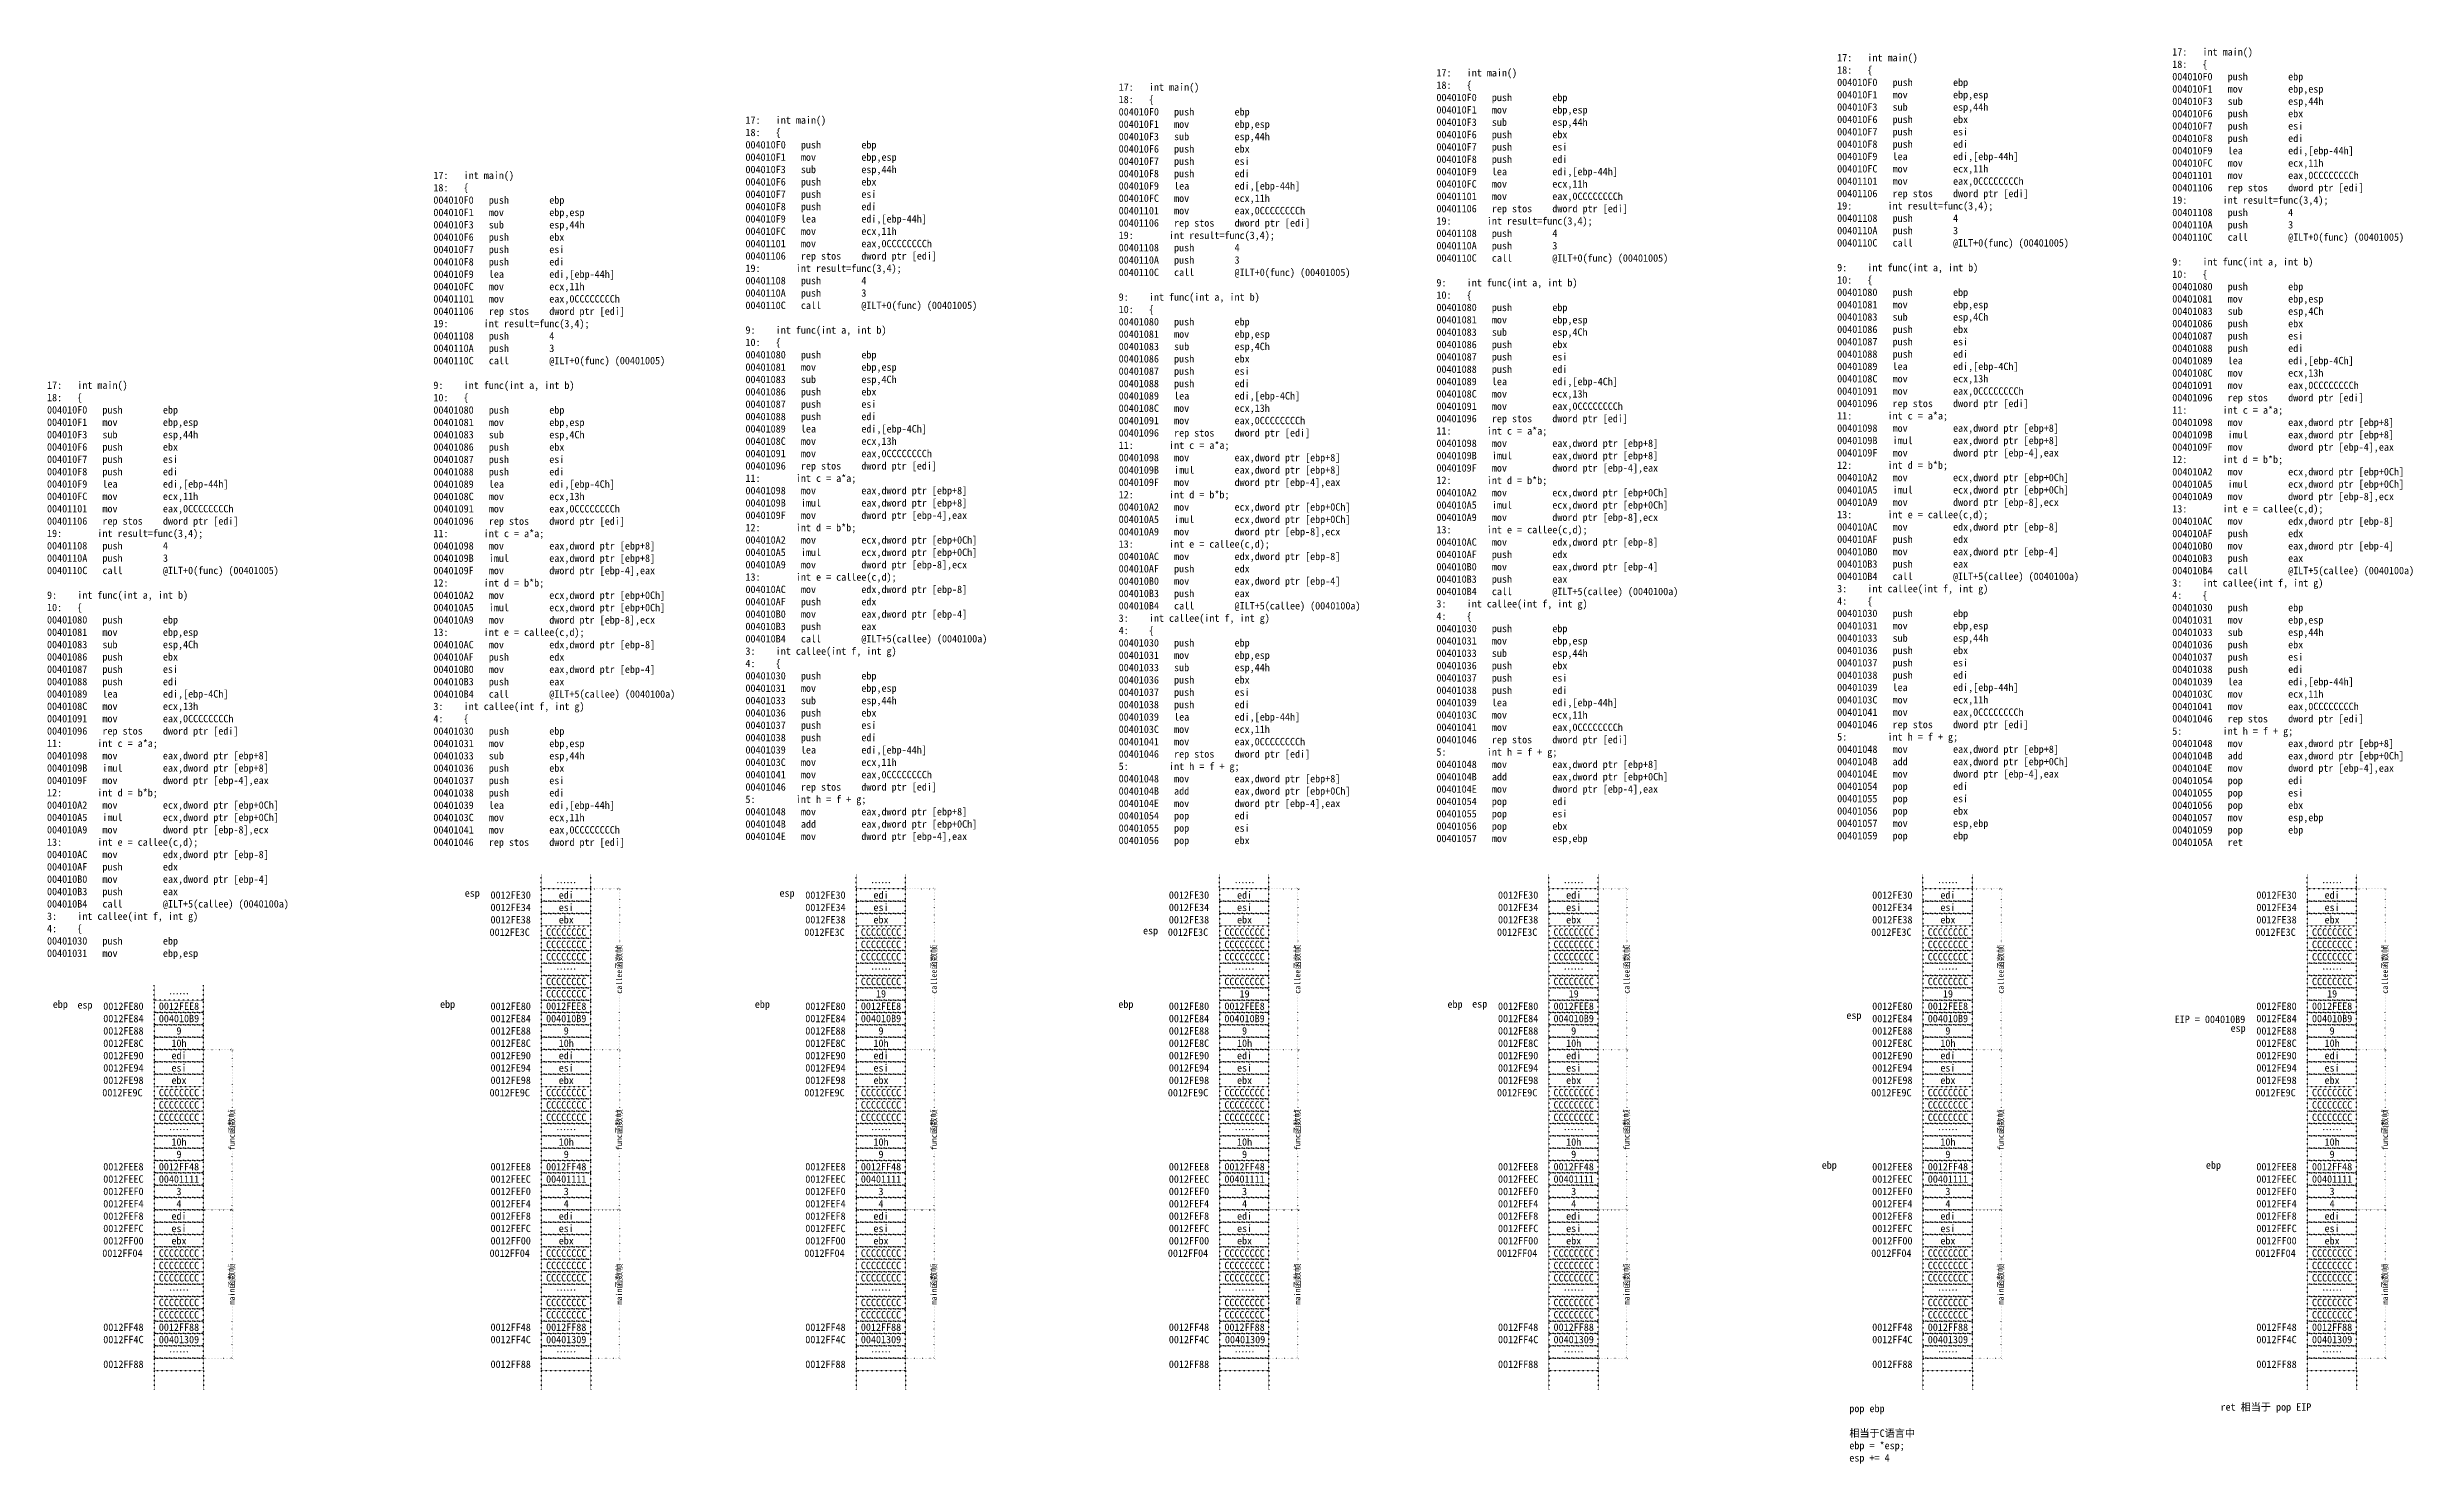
# Model space of a CAD drawing. Header units: millimetres. Extents: x 5369 to 27532, y 1174 to 4752.
# Drawn here: x 15725 to 20515, y 1240 to 4108 of the extents above; entities that cross this region are included whole.
import ezdxf

# ---------------------------------------------------------------- set-up
doc = ezdxf.new("R2010")
doc.units = ezdxf.units.MM
doc.linetypes.add('ACAD_ISO07W100', pattern=[3, 0, -3])
doc.linetypes.add('DOT', pattern=[0.25, 0, -0.25])
doc.styles.get("Standard").update_dxf_attribs({"font": ''})
doc.styles.add('w', font='', dxfattribs={"height": 15})
doc.styles.get('Standard').set_extended_font_data('SimSun')
doc.styles.get('w').set_extended_font_data('SimSun')
doc.dimstyles.new('w', dxfattribs={"dimscale": 3, "dimtxt": 4, "dimasz": 1.5, "dimexe": 1.25, "dimexo": 0.625, "dimtad": 0, "dimtxsty": 'Standard', "dimblk": 'ARCHTICK', "dimcen": 2.5, "dimclrd": 5, "dimclre": 5, "dimclrt": 5, "dimadec": 1, "dimazin": 0, "dimtfac": 1, "dimtmove": 0, "dimatfit": 3, "dimfxl": 1, "dimarcsym": 0})

msp = doc.modelspace()

# ---------------------------------------------------------------- texts
at = {"linetype": 'DOT', "style": 'w'}
for s, p in [('0012FE3C', (16620.153, 2308.934)), ('0012FE3C', (17257.587, 2308.934)), ('0012FE3C', (17993.782, 2308.934)), ('0012FE3C', (18660.337, 2308.934)), ('0012FE3C', (19418.161, 2308.934)), ('0012FE3C', (20196.171, 2308.934)), ('0012FE9C', (15835.879, 1983.934)), ('0012FE9C', (16620.153, 1983.934)), ('0012FE9C', (17257.587, 1983.934)), ('0012FE9C', (17993.782, 1983.934)), ('0012FE9C', (18660.337, 1983.934)), ('0012FE9C', (19418.161, 1983.934)), ('0012FE9C', (20196.171, 1983.934)), ('0012FF04', (15835.879, 1658.934)), ('0012FF04', (16620.153, 1658.934)), ('0012FF04', (17257.587, 1658.934)), ('0012FF04', (17993.782, 1658.934)), ('0012FF04', (18660.337, 1658.934)), ('0012FF04', (19418.161, 1658.934)), ('0012FF04', (20196.171, 1658.934))]:
    msp.add_text(s, height=15, dxfattribs=at).set_placement(p)
at = {"linetype": 'DOT', "char_height": 15, "style": 'w'}
for s, insert, width, attachment_point in [('17:   int main()\\P18:   \\{\\P004010F0   push        ebp\\P004010F1   mov         ebp,esp\\P004010F3   sub         esp,44h\\P004010F6   push        ebx\\P004010F7   push        esi\\P004010F8   push        edi\\P004010F9   lea         edi,[ebp-44h]\\P004010FC   mov         ecx,11h\\P00401101   mov         eax,0CCCCCCCCh\\P00401106   rep stos    dword ptr [edi]\\P19:       int result=func(3,4);\\P00401108   push        4\\P0040110A   push        3\\P0040110C   call        @ILT+0(func) (00401005)\\P\\P9:    int func(int a, int b)\\P10:   \\{\\P00401080   push        ebp\\P00401081   mov         ebp,esp\\P00401083   sub         esp,4Ch\\P00401086   push        ebx\\P00401087   push        esi\\P00401088   push        edi\\P00401089   lea         edi,[ebp-4Ch]\\P0040108C   mov         ecx,13h\\P00401091   mov         eax,0CCCCCCCCh\\P00401096   rep stos    dword ptr [edi]\\P11:       int c = a*a;\\P00401098   mov         eax,dword ptr [ebp+8]\\P0040109B   imul        eax,dword ptr [ebp+8]\\P0040109F   mov         dword ptr [ebp-4],eax\\P12:       int d = b*b;\\P004010A2   mov         ecx,dword ptr [ebp+0Ch]\\P004010A5   imul        ecx,dword ptr [ebp+0Ch]\\P004010A9   mov         dword ptr [ebp-8],ecx\\P13:       int e = callee(c,d);\\P004010AC   mov         edx,dword ptr [ebp-8]\\P004010AF   push        edx\\P004010B0   mov         eax,dword ptr [ebp-4]\\P004010B3   push        eax\\P004010B4   call        @ILT+5(callee) (0040100a)\\P3:    int callee(int f, int g)\\P4:    \\{\\P00401030   push        ebp\\P00401031   mov         ebp,esp\\P00401033   sub         esp,44h\\P00401036   push        ebx\\P00401037   push        esi\\P00401038   push        edi\\P00401039   lea         edi,[ebp-44h]\\P0040103C   mov         ecx,11h\\P00401041   mov         eax,0CCCCCCCCh\\P00401046   rep stos    dword ptr [edi]\\P5:        int h = f + g;\\P00401048   mov         eax,dword ptr [ebp+8]\\P0040104B   add         eax,dword ptr [ebp+0Ch]\\P0040104E   mov         dword ptr [ebp-4],eax\\P00401054   pop         edi\\P00401055   pop         esi\\P00401056   pop         ebx\\P00401057   mov         esp,ebp\\P00401059   pop         ebp', (19349.125, 4094.676), 530.27265, 1), ('17:   int main()\\P18:   \\{\\P004010F0   push        ebp\\P004010F1   mov         ebp,esp\\P004010F3   sub         esp,44h\\P004010F6   push        ebx\\P004010F7   push        esi\\P004010F8   push        edi\\P004010F9   lea         edi,[ebp-44h]\\P004010FC   mov         ecx,11h\\P00401101   mov         eax,0CCCCCCCCh\\P00401106   rep stos    dword ptr [edi]\\P19:       int result=func(3,4);\\P00401108   push        4\\P0040110A   push        3\\P0040110C   call        @ILT+0(func) (00401005)\\P\\P9:    int func(int a, int b)\\P10:   \\{\\P00401080   push        ebp\\P00401081   mov         ebp,esp\\P00401083   sub         esp,4Ch\\P00401086   push        ebx\\P00401087   push        esi\\P00401088   push        edi\\P00401089   lea         edi,[ebp-4Ch]\\P0040108C   mov         ecx,13h\\P00401091   mov         eax,0CCCCCCCCh\\P00401096   rep stos    dword ptr [edi]\\P11:       int c = a*a;\\P00401098   mov         eax,dword ptr [ebp+8]\\P0040109B   imul        eax,dword ptr [ebp+8]\\P0040109F   mov         dword ptr [ebp-4],eax\\P12:       int d = b*b;\\P004010A2   mov         ecx,dword ptr [ebp+0Ch]\\P004010A5   imul        ecx,dword ptr [ebp+0Ch]\\P004010A9   mov         dword ptr [ebp-8],ecx\\P13:       int e = callee(c,d);\\P004010AC   mov         edx,dword ptr [ebp-8]\\P004010AF   push        edx\\P004010B0   mov         eax,dword ptr [ebp-4]\\P004010B3   push        eax\\P004010B4   call        @ILT+5(callee) (0040100a)\\P3:    int callee(int f, int g)\\P4:    \\{\\P00401030   push        ebp\\P00401031   mov         ebp,esp\\P00401033   sub         esp,44h\\P00401036   push        ebx\\P00401037   push        esi\\P00401038   push        edi\\P00401039   lea         edi,[ebp-44h]\\P0040103C   mov         ecx,11h\\P00401041   mov         eax,0CCCCCCCCh\\P00401046   rep stos    dword ptr [edi]\\P5:        int h = f + g;\\P00401048   mov         eax,dword ptr [ebp+8]\\P0040104B   add         eax,dword ptr [ebp+0Ch]\\P0040104E   mov         dword ptr [ebp-4],eax\\P00401054   pop         edi\\P00401055   pop         esi\\P00401056   pop         ebx\\P00401057   mov         esp,ebp\\P00401059   pop         ebp\\P0040105A   ret', (20027.768, 4106.353), 530.27265, 1), ('17:   int main()\\P18:   \\{\\P004010F0   push        ebp\\P004010F1   mov         ebp,esp\\P004010F3   sub         esp,44h\\P004010F6   push        ebx\\P004010F7   push        esi\\P004010F8   push        edi\\P004010F9   lea         edi,[ebp-44h]\\P004010FC   mov         ecx,11h\\P00401101   mov         eax,0CCCCCCCCh\\P00401106   rep stos    dword ptr [edi]\\P19:       int result=func(3,4);\\P00401108   push        4\\P0040110A   push        3\\P0040110C   call        @ILT+0(func) (00401005)\\P\\P9:    int func(int a, int b)\\P10:   \\{\\P00401080   push        ebp\\P00401081   mov         ebp,esp\\P00401083   sub         esp,4Ch\\P00401086   push        ebx\\P00401087   push        esi\\P00401088   push        edi\\P00401089   lea         edi,[ebp-4Ch]\\P0040108C   mov         ecx,13h\\P00401091   mov         eax,0CCCCCCCCh\\P00401096   rep stos    dword ptr [edi]\\P11:       int c = a*a;\\P00401098   mov         eax,dword ptr [ebp+8]\\P0040109B   imul        eax,dword ptr [ebp+8]\\P0040109F   mov         dword ptr [ebp-4],eax\\P12:       int d = b*b;\\P004010A2   mov         ecx,dword ptr [ebp+0Ch]\\P004010A5   imul        ecx,dword ptr [ebp+0Ch]\\P004010A9   mov         dword ptr [ebp-8],ecx\\P13:       int e = callee(c,d);\\P004010AC   mov         edx,dword ptr [ebp-8]\\P004010AF   push        edx\\P004010B0   mov         eax,dword ptr [ebp-4]\\P004010B3   push        eax\\P004010B4   call        @ILT+5(callee) (0040100a)\\P3:    int callee(int f, int g)\\P4:    \\{\\P00401030   push        ebp\\P00401031   mov         ebp,esp\\P00401033   sub         esp,44h\\P00401036   push        ebx\\P00401037   push        esi\\P00401038   push        edi\\P00401039   lea         edi,[ebp-44h]\\P0040103C   mov         ecx,11h\\P00401041   mov         eax,0CCCCCCCCh\\P00401046   rep stos    dword ptr [edi]\\P5:        int h = f + g;\\P00401048   mov         eax,dword ptr [ebp+8]\\P0040104B   add         eax,dword ptr [ebp+0Ch]\\P0040104E   mov         dword ptr [ebp-4],eax\\P00401054   pop         edi\\P00401055   pop         esi\\P00401056   pop         ebx', (17894.122, 4035.01), 530.27265, 1), ('17:   int main()\\P18:   \\{\\P004010F0   push        ebp\\P004010F1   mov         ebp,esp\\P004010F3   sub         esp,44h\\P004010F6   push        ebx\\P004010F7   push        esi\\P004010F8   push        edi\\P004010F9   lea         edi,[ebp-44h]\\P004010FC   mov         ecx,11h\\P00401101   mov         eax,0CCCCCCCCh\\P00401106   rep stos    dword ptr [edi]\\P19:       int result=func(3,4);\\P00401108   push        4\\P0040110A   push        3\\P0040110C   call        @ILT+0(func) (00401005)\\P\\P9:    int func(int a, int b)\\P10:   \\{\\P00401080   push        ebp\\P00401081   mov         ebp,esp\\P00401083   sub         esp,4Ch\\P00401086   push        ebx\\P00401087   push        esi\\P00401088   push        edi\\P00401089   lea         edi,[ebp-4Ch]\\P0040108C   mov         ecx,13h\\P00401091   mov         eax,0CCCCCCCCh\\P00401096   rep stos    dword ptr [edi]\\P11:       int c = a*a;\\P00401098   mov         eax,dword ptr [ebp+8]\\P0040109B   imul        eax,dword ptr [ebp+8]\\P0040109F   mov         dword ptr [ebp-4],eax\\P12:       int d = b*b;\\P004010A2   mov         ecx,dword ptr [ebp+0Ch]\\P004010A5   imul        ecx,dword ptr [ebp+0Ch]\\P004010A9   mov         dword ptr [ebp-8],ecx\\P13:       int e = callee(c,d);\\P004010AC   mov         edx,dword ptr [ebp-8]\\P004010AF   push        edx\\P004010B0   mov         eax,dword ptr [ebp-4]\\P004010B3   push        eax\\P004010B4   call        @ILT+5(callee) (0040100a)\\P3:    int callee(int f, int g)\\P4:    \\{\\P00401030   push        ebp\\P00401031   mov         ebp,esp\\P00401033   sub         esp,44h\\P00401036   push        ebx\\P00401037   push        esi\\P00401038   push        edi\\P00401039   lea         edi,[ebp-44h]\\P0040103C   mov         ecx,11h\\P00401041   mov         eax,0CCCCCCCCh\\P00401046   rep stos    dword ptr [edi]\\P5:        int h = f + g;\\P00401048   mov         eax,dword ptr [ebp+8]\\P0040104B   add         eax,dword ptr [ebp+0Ch]\\P0040104E   mov         dword ptr [ebp-4],eax\\P00401054   pop         edi\\P00401055   pop         esi\\P00401056   pop         ebx\\P00401057   mov         esp,ebp', (18537.65, 4064.036), 530.27265, 1), ('17:   int main()\\P18:   \\{\\P004010F0   push        ebp\\P004010F1   mov         ebp,esp\\P004010F3   sub         esp,44h\\P004010F6   push        ebx\\P004010F7   push        esi\\P004010F8   push        edi\\P004010F9   lea         edi,[ebp-44h]\\P004010FC   mov         ecx,11h\\P00401101   mov         eax,0CCCCCCCCh\\P00401106   rep stos    dword ptr [edi]\\P19:       int result=func(3,4);\\P00401108   push        4\\P0040110A   push        3\\P0040110C   call        @ILT+0(func) (00401005)\\P\\P9:    int func(int a, int b)\\P10:   \\{\\P00401080   push        ebp\\P00401081   mov         ebp,esp\\P00401083   sub         esp,4Ch\\P00401086   push        ebx\\P00401087   push        esi\\P00401088   push        edi\\P00401089   lea         edi,[ebp-4Ch]\\P0040108C   mov         ecx,13h\\P00401091   mov         eax,0CCCCCCCCh\\P00401096   rep stos    dword ptr [edi]\\P11:       int c = a*a;\\P00401098   mov         eax,dword ptr [ebp+8]\\P0040109B   imul        eax,dword ptr [ebp+8]\\P0040109F   mov         dword ptr [ebp-4],eax\\P12:       int d = b*b;\\P004010A2   mov         ecx,dword ptr [ebp+0Ch]\\P004010A5   imul        ecx,dword ptr [ebp+0Ch]\\P004010A9   mov         dword ptr [ebp-8],ecx\\P13:       int e = callee(c,d);\\P004010AC   mov         edx,dword ptr [ebp-8]\\P004010AF   push        edx\\P004010B0   mov         eax,dword ptr [ebp-4]\\P004010B3   push        eax\\P004010B4   call        @ILT+5(callee) (0040100a)\\P3:    int callee(int f, int g)\\P4:    \\{\\P00401030   push        ebp\\P00401031   mov         ebp,esp\\P00401033   sub         esp,44h\\P00401036   push        ebx\\P00401037   push        esi\\P00401038   push        edi\\P00401039   lea         edi,[ebp-44h]\\P0040103C   mov         ecx,11h\\P00401041   mov         eax,0CCCCCCCCh\\P00401046   rep stos    dword ptr [edi]\\P5:        int h = f + g;\\P00401048   mov         eax,dword ptr [ebp+8]\\P0040104B   add         eax,dword ptr [ebp+0Ch]\\P0040104E   mov         dword ptr [ebp-4],eax', (17138.375, 3968.239), 530.27265, 1), ('17:   int main()\\P18:   \\{\\P004010F0   push        ebp\\P004010F1   mov         ebp,esp\\P004010F3   sub         esp,44h\\P004010F6   push        ebx\\P004010F7   push        esi\\P004010F8   push        edi\\P004010F9   lea         edi,[ebp-44h]\\P004010FC   mov         ecx,11h\\P00401101   mov         eax,0CCCCCCCCh\\P00401106   rep stos    dword ptr [edi]\\P19:       int result=func(3,4);\\P00401108   push        4\\P0040110A   push        3\\P0040110C   call        @ILT+0(func) (00401005)\\P\\P9:    int func(int a, int b)\\P10:   \\{\\P00401080   push        ebp\\P00401081   mov         ebp,esp\\P00401083   sub         esp,4Ch\\P00401086   push        ebx\\P00401087   push        esi\\P00401088   push        edi\\P00401089   lea         edi,[ebp-4Ch]\\P0040108C   mov         ecx,13h\\P00401091   mov         eax,0CCCCCCCCh\\P00401096   rep stos    dword ptr [edi]\\P11:       int c = a*a;\\P00401098   mov         eax,dword ptr [ebp+8]\\P0040109B   imul        eax,dword ptr [ebp+8]\\P0040109F   mov         dword ptr [ebp-4],eax\\P12:       int d = b*b;\\P004010A2   mov         ecx,dword ptr [ebp+0Ch]\\P004010A5   imul        ecx,dword ptr [ebp+0Ch]\\P004010A9   mov         dword ptr [ebp-8],ecx\\P13:       int e = callee(c,d);\\P004010AC   mov         edx,dword ptr [ebp-8]\\P004010AF   push        edx\\P004010B0   mov         eax,dword ptr [ebp-4]\\P004010B3   push        eax\\P004010B4   call        @ILT+5(callee) (0040100a)\\P3:    int callee(int f, int g)\\P4:    \\{\\P00401030   push        ebp\\P00401031   mov         ebp,esp\\P00401033   sub         esp,44h\\P00401036   push        ebx\\P00401037   push        esi\\P00401038   push        edi\\P00401039   lea         edi,[ebp-44h]\\P0040103C   mov         ecx,11h\\P00401041   mov         eax,0CCCCCCCCh\\P00401046   rep stos    dword ptr [edi]', (16506.394, 3856.315), 530.27265, 1), ('17:   int main()\\P18:   \\{\\P004010F0   push        ebp\\P004010F1   mov         ebp,esp\\P004010F3   sub         esp,44h\\P004010F6   push        ebx\\P004010F7   push        esi\\P004010F8   push        edi\\P004010F9   lea         edi,[ebp-44h]\\P004010FC   mov         ecx,11h\\P00401101   mov         eax,0CCCCCCCCh\\P00401106   rep stos    dword ptr [edi]\\P19:       int result=func(3,4);\\P00401108   push        4\\P0040110A   push        3\\P0040110C   call        @ILT+0(func) (00401005)\\P\\P9:    int func(int a, int b)\\P10:   \\{\\P00401080   push        ebp\\P00401081   mov         ebp,esp\\P00401083   sub         esp,4Ch\\P00401086   push        ebx\\P00401087   push        esi\\P00401088   push        edi\\P00401089   lea         edi,[ebp-4Ch]\\P0040108C   mov         ecx,13h\\P00401091   mov         eax,0CCCCCCCCh\\P00401096   rep stos    dword ptr [edi]\\P11:       int c = a*a;\\P00401098   mov         eax,dword ptr [ebp+8]\\P0040109B   imul        eax,dword ptr [ebp+8]\\P0040109F   mov         dword ptr [ebp-4],eax\\P12:       int d = b*b;\\P004010A2   mov         ecx,dword ptr [ebp+0Ch]\\P004010A5   imul        ecx,dword ptr [ebp+0Ch]\\P004010A9   mov         dword ptr [ebp-8],ecx\\P13:       int e = callee(c,d);\\P004010AC   mov         edx,dword ptr [ebp-8]\\P004010AF   push        edx\\P004010B0   mov         eax,dword ptr [ebp-4]\\P004010B3   push        eax\\P004010B4   call        @ILT+5(callee) (0040100a)\\P3:    int callee(int f, int g)\\P4:    \\{\\P00401030   push        ebp\\P00401031   mov         ebp,esp', (15723.944, 3431.453), 530.27265, 1), ('{\\C1;esp}', (16585.122, 2393.463), 101.04447, 5), ('0012FE30', (16662.944, 2391.434), 101.04447, 5), ('{\\C5;……}', (16775.459, 2416.434), 101.04447, 5), ('{\\C5;edi}', (16775.459, 2391.434), 101.04447, 5), ('{\\C1;esp}', (17222.556, 2393.463), 101.04447, 5), ('0012FE30', (17300.378, 2391.434), 101.04447, 5), ('{\\C5;……}', (17412.893, 2416.434), 101.04447, 5), ('{\\C5;edi}', (17412.893, 2391.434), 101.04447, 5), ('0012FE30', (18036.574, 2391.434), 101.04447, 5), ('{\\C5;……}', (18149.088, 2416.434), 101.04447, 5), ('{\\C5;edi}', (18149.088, 2391.434), 101.04447, 5), ('0012FE30', (18703.128, 2391.434), 101.04447, 5), ('{\\C5;……}', (18815.642, 2416.434), 101.04447, 5), ('{\\C5;edi}', (18815.642, 2391.434), 101.04447, 5), ('0012FE30', (19460.953, 2391.434), 101.04447, 5), ('{\\C5;……}', (19573.467, 2416.434), 101.04447, 5), ('{\\C5;edi}', (19573.467, 2391.434), 101.04447, 5), ('0012FE30', (20238.963, 2391.434), 101.04447, 5), ('{\\C5;……}', (20351.477, 2416.434), 101.04447, 5), ('{\\C5;edi}', (20351.477, 2391.434), 101.04447, 5), ('0012FE34', (16662.944, 2366.434), 101.04447, 5), ('0012FE38', (16662.944, 2341.434), 101.04447, 5), ('{\\C5;esi}', (16775.459, 2366.434), 101.04447, 5), ('{\\C5;ebx}', (16775.459, 2341.434), 101.04447, 5), ('0012FE34', (17300.378, 2366.434), 101.04447, 5), ('0012FE38', (17300.378, 2341.434), 101.04447, 5), ('{\\C5;esi}', (17412.893, 2366.434), 101.04447, 5), ('{\\C5;ebx}', (17412.893, 2341.434), 101.04447, 5), ('0012FE34', (18036.574, 2366.434), 101.04447, 5), ('0012FE38', (18036.574, 2341.434), 101.04447, 5), ('{\\C5;esi}', (18149.088, 2366.434), 101.04447, 5), ('{\\C5;ebx}', (18149.088, 2341.434), 101.04447, 5), ('0012FE34', (18703.128, 2366.434), 101.04447, 5), ('0012FE38', (18703.128, 2341.434), 101.04447, 5), ('{\\C5;esi}', (18815.642, 2366.434), 101.04447, 5), ('{\\C5;ebx}', (18815.642, 2341.434), 101.04447, 5), ('0012FE34', (19460.953, 2366.434), 101.04447, 5), ('0012FE38', (19460.953, 2341.434), 101.04447, 5), ('{\\C5;esi}', (19573.467, 2366.434), 101.04447, 5), ('{\\C5;ebx}', (19573.467, 2341.434), 101.04447, 5), ('0012FE34', (20238.963, 2366.434), 101.04447, 5), ('0012FE38', (20238.963, 2341.434), 101.04447, 5), ('{\\C5;esi}', (20351.477, 2366.434), 101.04447, 5), ('{\\C5;ebx}', (20351.477, 2341.434), 101.04447, 5), ('{\\C5;CCCCCCCC}', (16775.459, 2316.434), 101.04447, 5), ('{\\C5;CCCCCCCC}', (16775.459, 2291.434), 101.04447, 5), ('{\\C5;CCCCCCCC}', (17412.893, 2316.434), 101.04447, 5), ('{\\C5;CCCCCCCC}', (17412.893, 2291.434), 101.04447, 5), ('{\\C1;esp}', (17958.751, 2317.402), 101.04447, 5), ('{\\C5;CCCCCCCC}', (18149.088, 2316.434), 101.04447, 5), ('{\\C5;CCCCCCCC}', (18149.088, 2291.434), 101.04447, 5), ('{\\C5;CCCCCCCC}', (18815.642, 2316.434), 101.04447, 5), ('{\\C5;CCCCCCCC}', (18815.642, 2291.434), 101.04447, 5), ('{\\C5;CCCCCCCC}', (19573.467, 2316.434), 101.04447, 5), ('{\\C5;CCCCCCCC}', (19573.467, 2291.434), 101.04447, 5), ('{\\C5;CCCCCCCC}', (20351.477, 2316.434), 101.04447, 5), ('{\\C5;CCCCCCCC}', (20351.477, 2291.434), 101.04447, 5), ('{\\C5;CCCCCCCC}', (16775.459, 2266.434), 101.04447, 5), ('{\\C5;CCCCCCCC}', (17412.893, 2266.434), 101.04447, 5), ('{\\C5;CCCCCCCC}', (18149.088, 2266.434), 101.04447, 5), ('{\\C5;CCCCCCCC}', (18815.642, 2266.434), 101.04447, 5), ('{\\C5;CCCCCCCC}', (19573.467, 2266.434), 101.04447, 5), ('{\\C5;CCCCCCCC}', (20351.477, 2266.434), 101.04447, 5), ('{\\C5;CCCCCCCC}', (16775.459, 2216.434), 101.04447, 5), ('{\\C5;……}', (16775.459, 2241.434), 101.04447, 5), ('{\\C5;CCCCCCCC}', (17412.893, 2216.434), 101.04447, 5), ('{\\C5;……}', (17412.893, 2241.434), 101.04447, 5), ('{\\C5;CCCCCCCC}', (18149.088, 2216.434), 101.04447, 5), ('{\\C5;……}', (18149.088, 2241.434), 101.04447, 5), ('{\\C5;CCCCCCCC}', (18815.642, 2216.434), 101.04447, 5), ('{\\C5;……}', (18815.642, 2241.434), 101.04447, 5), ('{\\C5;CCCCCCCC}', (19573.467, 2216.434), 101.04447, 5), ('{\\C5;……}', (19573.467, 2241.434), 101.04447, 5), ('{\\C5;CCCCCCCC}', (20351.477, 2216.434), 101.04447, 5), ('{\\C5;……}', (20351.477, 2241.434), 101.04447, 5), ('{\\C1;ebp}', (15750.901, 2168.387), 101.04447, 5), ('{\\C1;esp}', (15800.849, 2167.031), 101.04447, 5), ('0012FE80', (15878.671, 2166.434), 101.04447, 5), ('{\\C5;0012FEE8}', (15991.185, 2166.434), 101.04447, 5), ('{\\C5;……}', (15991.185, 2191.434), 101.04447, 5), ('{\\C1;ebp}', (16535.175, 2168.387), 101.04447, 5), ('0012FE80', (16662.944, 2166.434), 101.04447, 5), ('{\\C5;CCCCCCCC}', (16775.459, 2191.434), 101.04447, 5), ('{\\C5;0012FEE8}', (16775.459, 2166.434), 101.04447, 5), ('{\\C1;ebp}', (17172.609, 2168.387), 101.04447, 5), ('0012FE80', (17300.378, 2166.434), 101.04447, 5), ('{\\C5;0012FEE8}', (17412.893, 2166.434), 101.04447, 5), ('{\\C5;19}', (17412.893, 2191.434), 101.04447, 5), ('{\\C1;ebp}', (17908.804, 2168.387), 101.04447, 5), ('0012FE80', (18036.574, 2166.434), 101.04447, 5), ('{\\C5;0012FEE8}', (18149.088, 2166.434), 101.04447, 5), ('{\\C5;19}', (18149.088, 2191.434), 101.04447, 5), ('{\\C1;ebp}', (18575.359, 2168.387), 101.04447, 5), ('{\\C1;esp}', (18625.306, 2169.102), 101.04447, 5), ('0012FE80', (18703.128, 2166.434), 101.04447, 5), ('{\\C5;0012FEE8}', (18815.642, 2166.434), 101.04447, 5), ('{\\C5;19}', (18815.642, 2191.434), 101.04447, 5), ('0012FE80', (19460.953, 2166.434), 101.04447, 5), ('{\\C5;0012FEE8}', (19573.467, 2166.434), 101.04447, 5), ('{\\C5;19}', (19573.467, 2191.434), 101.04447, 5), ('0012FE80', (20238.963, 2166.434), 101.04447, 5), ('{\\C5;0012FEE8}', (20351.477, 2166.434), 101.04447, 5), ('{\\C5;19}', (20351.477, 2191.434), 101.04447, 5), ('0012FE84', (15878.671, 2141.434), 101.04447, 5), ('0012FE88', (15878.671, 2116.434), 101.04447, 5), ('{\\C5;004010B9}', (15991.185, 2141.434), 101.04447, 5), ('{\\C5;9}', (15991.185, 2116.434), 101.04447, 5), ('0012FE84', (16662.944, 2141.434), 101.04447, 5), ('0012FE88', (16662.944, 2116.434), 101.04447, 5), ('{\\C5;004010B9}', (16775.459, 2141.434), 101.04447, 5), ('{\\C5;9}', (16775.459, 2116.434), 101.04447, 5), ('0012FE84', (17300.378, 2141.434), 101.04447, 5), ('0012FE88', (17300.378, 2116.434), 101.04447, 5), ('{\\C5;004010B9}', (17412.893, 2141.434), 101.04447, 5), ('{\\C5;9}', (17412.893, 2116.434), 101.04447, 5), ('0012FE84', (18036.574, 2141.434), 101.04447, 5), ('0012FE88', (18036.574, 2116.434), 101.04447, 5), ('{\\C5;004010B9}', (18149.088, 2141.434), 101.04447, 5), ('{\\C5;9}', (18149.088, 2116.434), 101.04447, 5), ('0012FE84', (18703.128, 2141.434), 101.04447, 5), ('0012FE88', (18703.128, 2116.434), 101.04447, 5), ('{\\C5;004010B9}', (18815.642, 2141.434), 101.04447, 5), ('{\\C5;9}', (18815.642, 2116.434), 101.04447, 5), ('{\\C1;esp}', (19383.131, 2145.956), 101.04447, 5), ('0012FE84', (19460.953, 2141.434), 101.04447, 5), ('0012FE88', (19460.953, 2116.434), 101.04447, 5), ('{\\C5;004010B9}', (19573.467, 2141.434), 101.04447, 5), ('{\\C5;9}', (19573.467, 2116.434), 101.04447, 5), ('EIP = {\\C5;004010B9}', (20032.726, 2147.506), 235.75576, 1), ('{\\C1;esp}', (20161.14, 2119.969), 101.04447, 5), ('0012FE84', (20238.963, 2141.434), 101.04447, 5), ('0012FE88', (20238.963, 2116.434), 101.04447, 5), ('{\\C5;004010B9}', (20351.477, 2141.434), 101.04447, 5), ('{\\C5;9}', (20351.477, 2116.434), 101.04447, 5), ('0012FE8C', (15878.671, 2091.434), 101.04447, 5), ('0012FE90', (15878.671, 2066.434), 101.04447, 5), ('{\\C5;edi}', (15991.185, 2066.434), 101.04447, 5), ('{\\C5;10h}', (15991.185, 2091.434), 101.04447, 5), ('0012FE8C', (16662.944, 2091.434), 101.04447, 5), ('0012FE90', (16662.944, 2066.434), 101.04447, 5), ('{\\C5;edi}', (16775.459, 2066.434), 101.04447, 5), ('{\\C5;10h}', (16775.459, 2091.434), 101.04447, 5), ('0012FE8C', (17300.378, 2091.434), 101.04447, 5), ('0012FE90', (17300.378, 2066.434), 101.04447, 5), ('{\\C5;edi}', (17412.893, 2066.434), 101.04447, 5), ('{\\C5;10h}', (17412.893, 2091.434), 101.04447, 5), ('0012FE8C', (18036.574, 2091.434), 101.04447, 5), ('0012FE90', (18036.574, 2066.434), 101.04447, 5), ('{\\C5;edi}', (18149.088, 2066.434), 101.04447, 5), ('{\\C5;10h}', (18149.088, 2091.434), 101.04447, 5), ('0012FE8C', (18703.128, 2091.434), 101.04447, 5), ('0012FE90', (18703.128, 2066.434), 101.04447, 5), ('{\\C5;edi}', (18815.642, 2066.434), 101.04447, 5), ('{\\C5;10h}', (18815.642, 2091.434), 101.04447, 5), ('0012FE8C', (19460.953, 2091.434), 101.04447, 5), ('0012FE90', (19460.953, 2066.434), 101.04447, 5), ('{\\C5;edi}', (19573.467, 2066.434), 101.04447, 5), ('{\\C5;10h}', (19573.467, 2091.434), 101.04447, 5), ('0012FE8C', (20238.963, 2091.434), 101.04447, 5), ('0012FE90', (20238.963, 2066.434), 101.04447, 5), ('{\\C5;edi}', (20351.477, 2066.434), 101.04447, 5), ('{\\C5;10h}', (20351.477, 2091.434), 101.04447, 5), ('0012FE94', (15878.671, 2041.434), 101.04447, 5), ('0012FE98', (15878.671, 2016.434), 101.04447, 5), ('{\\C5;esi}', (15991.185, 2041.434), 101.04447, 5), ('{\\C5;ebx}', (15991.185, 2016.434), 101.04447, 5), ('0012FE94', (16662.944, 2041.434), 101.04447, 5), ('0012FE98', (16662.944, 2016.434), 101.04447, 5), ('{\\C5;esi}', (16775.459, 2041.434), 101.04447, 5), ('{\\C5;ebx}', (16775.459, 2016.434), 101.04447, 5), ('0012FE94', (17300.378, 2041.434), 101.04447, 5), ('0012FE98', (17300.378, 2016.434), 101.04447, 5), ('{\\C5;esi}', (17412.893, 2041.434), 101.04447, 5), ('{\\C5;ebx}', (17412.893, 2016.434), 101.04447, 5), ('0012FE94', (18036.574, 2041.434), 101.04447, 5), ('0012FE98', (18036.574, 2016.434), 101.04447, 5), ('{\\C5;esi}', (18149.088, 2041.434), 101.04447, 5), ('{\\C5;ebx}', (18149.088, 2016.434), 101.04447, 5), ('0012FE94', (18703.128, 2041.434), 101.04447, 5), ('0012FE98', (18703.128, 2016.434), 101.04447, 5), ('{\\C5;esi}', (18815.642, 2041.434), 101.04447, 5), ('{\\C5;ebx}', (18815.642, 2016.434), 101.04447, 5), ('0012FE94', (19460.953, 2041.434), 101.04447, 5), ('0012FE98', (19460.953, 2016.434), 101.04447, 5), ('{\\C5;esi}', (19573.467, 2041.434), 101.04447, 5), ('{\\C5;ebx}', (19573.467, 2016.434), 101.04447, 5), ('0012FE94', (20238.963, 2041.434), 101.04447, 5), ('0012FE98', (20238.963, 2016.434), 101.04447, 5), ('{\\C5;esi}', (20351.477, 2041.434), 101.04447, 5), ('{\\C5;ebx}', (20351.477, 2016.434), 101.04447, 5), ('{\\C5;CCCCCCCC}', (15991.185, 1991.434), 101.04447, 5), ('{\\C5;CCCCCCCC}', (15991.185, 1966.434), 101.04447, 5), ('{\\C5;CCCCCCCC}', (16775.459, 1991.434), 101.04447, 5), ('{\\C5;CCCCCCCC}', (16775.459, 1966.434), 101.04447, 5), ('{\\C5;CCCCCCCC}', (17412.893, 1991.434), 101.04447, 5), ('{\\C5;CCCCCCCC}', (17412.893, 1966.434), 101.04447, 5), ('{\\C5;CCCCCCCC}', (18149.088, 1991.434), 101.04447, 5), ('{\\C5;CCCCCCCC}', (18149.088, 1966.434), 101.04447, 5), ('{\\C5;CCCCCCCC}', (18815.642, 1991.434), 101.04447, 5), ('{\\C5;CCCCCCCC}', (18815.642, 1966.434), 101.04447, 5), ('{\\C5;CCCCCCCC}', (19573.467, 1991.434), 101.04447, 5), ('{\\C5;CCCCCCCC}', (19573.467, 1966.434), 101.04447, 5), ('{\\C5;CCCCCCCC}', (20351.477, 1991.434), 101.04447, 5), ('{\\C5;CCCCCCCC}', (20351.477, 1966.434), 101.04447, 5), ('{\\C5;CCCCCCCC}', (15991.185, 1941.434), 101.04447, 5), ('{\\C5;……}', (15991.185, 1916.434), 101.04447, 5), ('{\\C5;CCCCCCCC}', (16775.459, 1941.434), 101.04447, 5), ('{\\C5;……}', (16775.459, 1916.434), 101.04447, 5), ('{\\C5;CCCCCCCC}', (17412.893, 1941.434), 101.04447, 5), ('{\\C5;……}', (17412.893, 1916.434), 101.04447, 5), ('{\\C5;CCCCCCCC}', (18149.088, 1941.434), 101.04447, 5), ('{\\C5;……}', (18149.088, 1916.434), 101.04447, 5), ('{\\C5;CCCCCCCC}', (18815.642, 1941.434), 101.04447, 5), ('{\\C5;……}', (18815.642, 1916.434), 101.04447, 5), ('{\\C5;CCCCCCCC}', (19573.467, 1941.434), 101.04447, 5), ('{\\C5;……}', (19573.467, 1916.434), 101.04447, 5), ('{\\C5;CCCCCCCC}', (20351.477, 1941.434), 101.04447, 5), ('{\\C5;……}', (20351.477, 1916.434), 101.04447, 5), ('{\\C5;10h}', (15991.185, 1891.434), 101.04447, 5), ('{\\C5;9}', (15991.185, 1866.434), 101.04447, 5), ('{\\C5;10h}', (16775.459, 1891.434), 101.04447, 5), ('{\\C5;9}', (16775.459, 1866.434), 101.04447, 5), ('{\\C5;10h}', (17412.893, 1891.434), 101.04447, 5), ('{\\C5;9}', (17412.893, 1866.434), 101.04447, 5), ('{\\C5;10h}', (18149.088, 1891.434), 101.04447, 5), ('{\\C5;9}', (18149.088, 1866.434), 101.04447, 5), ('{\\C5;10h}', (18815.642, 1891.434), 101.04447, 5), ('{\\C5;9}', (18815.642, 1866.434), 101.04447, 5), ('{\\C5;10h}', (19573.467, 1891.434), 101.04447, 5), ('{\\C5;9}', (19573.467, 1866.434), 101.04447, 5), ('{\\C5;10h}', (20351.477, 1891.434), 101.04447, 5), ('{\\C5;9}', (20351.477, 1866.434), 101.04447, 5), ('0012FEE8', (15878.671, 1841.434), 101.04447, 5), ('0012FEEC', (15878.671, 1816.434), 101.04447, 5), ('{\\C5;0012FF48}', (15991.185, 1841.434), 101.04447, 5), ('{\\C5;00401111}', (15991.185, 1816.434), 101.04447, 5), ('0012FEE8', (16662.944, 1841.434), 101.04447, 5), ('0012FEEC', (16662.944, 1816.434), 101.04447, 5), ('{\\C5;0012FF48}', (16775.459, 1841.434), 101.04447, 5), ('{\\C5;00401111}', (16775.459, 1816.434), 101.04447, 5), ('0012FEE8', (17300.378, 1841.434), 101.04447, 5), ('0012FEEC', (17300.378, 1816.434), 101.04447, 5), ('{\\C5;0012FF48}', (17412.893, 1841.434), 101.04447, 5), ('{\\C5;00401111}', (17412.893, 1816.434), 101.04447, 5), ('0012FEE8', (18036.574, 1841.434), 101.04447, 5), ('0012FEEC', (18036.574, 1816.434), 101.04447, 5), ('{\\C5;0012FF48}', (18149.088, 1841.434), 101.04447, 5), ('{\\C5;00401111}', (18149.088, 1816.434), 101.04447, 5), ('0012FEE8', (18703.128, 1841.434), 101.04447, 5), ('0012FEEC', (18703.128, 1816.434), 101.04447, 5), ('{\\C5;0012FF48}', (18815.642, 1841.434), 101.04447, 5), ('{\\C5;00401111}', (18815.642, 1816.434), 101.04447, 5), ('{\\C1;ebp}', (19333.183, 1842.687), 101.04447, 5), ('0012FEE8', (19460.953, 1841.434), 101.04447, 5), ('0012FEEC', (19460.953, 1816.434), 101.04447, 5), ('{\\C5;0012FF48}', (19573.467, 1841.434), 101.04447, 5), ('{\\C5;00401111}', (19573.467, 1816.434), 101.04447, 5), ('{\\C1;ebp}', (20111.193, 1842.687), 101.04447, 5), ('0012FEE8', (20238.963, 1841.434), 101.04447, 5), ('0012FEEC', (20238.963, 1816.434), 101.04447, 5), ('{\\C5;0012FF48}', (20351.477, 1841.434), 101.04447, 5), ('{\\C5;00401111}', (20351.477, 1816.434), 101.04447, 5), ('0012FEF0', (15878.671, 1791.434), 101.04447, 5), ('0012FEF4', (15878.671, 1766.434), 101.04447, 5), ('{\\C5;4}', (15991.185, 1766.434), 101.04447, 5), ('{\\C5;3}', (15991.185, 1791.434), 101.04447, 5), ('0012FEF0', (16662.944, 1791.434), 101.04447, 5), ('0012FEF4', (16662.944, 1766.434), 101.04447, 5), ('{\\C5;4}', (16775.459, 1766.434), 101.04447, 5), ('{\\C5;3}', (16775.459, 1791.434), 101.04447, 5), ('0012FEF0', (17300.378, 1791.434), 101.04447, 5), ('0012FEF4', (17300.378, 1766.434), 101.04447, 5), ('{\\C5;4}', (17412.893, 1766.434), 101.04447, 5), ('{\\C5;3}', (17412.893, 1791.434), 101.04447, 5), ('0012FEF0', (18036.574, 1791.434), 101.04447, 5), ('0012FEF4', (18036.574, 1766.434), 101.04447, 5), ('{\\C5;4}', (18149.088, 1766.434), 101.04447, 5), ('{\\C5;3}', (18149.088, 1791.434), 101.04447, 5), ('0012FEF0', (18703.128, 1791.434), 101.04447, 5), ('0012FEF4', (18703.128, 1766.434), 101.04447, 5), ('{\\C5;4}', (18815.642, 1766.434), 101.04447, 5), ('{\\C5;3}', (18815.642, 1791.434), 101.04447, 5), ('0012FEF0', (19460.953, 1791.434), 101.04447, 5), ('0012FEF4', (19460.953, 1766.434), 101.04447, 5), ('{\\C5;4}', (19573.467, 1766.434), 101.04447, 5), ('{\\C5;3}', (19573.467, 1791.434), 101.04447, 5), ('0012FEF0', (20238.963, 1791.434), 101.04447, 5), ('0012FEF4', (20238.963, 1766.434), 101.04447, 5), ('{\\C5;4}', (20351.477, 1766.434), 101.04447, 5), ('{\\C5;3}', (20351.477, 1791.434), 101.04447, 5), ('0012FEF8', (15878.671, 1741.434), 101.04447, 5), ('{\\C5;edi}', (15991.185, 1741.434), 101.04447, 5), ('{\\C5;esi}', (15991.185, 1716.434), 101.04447, 5), ('0012FEF8', (16662.944, 1741.434), 101.04447, 5), ('{\\C5;edi}', (16775.459, 1741.434), 101.04447, 5), ('{\\C5;esi}', (16775.459, 1716.434), 101.04447, 5), ('0012FEF8', (17300.378, 1741.434), 101.04447, 5), ('{\\C5;edi}', (17412.893, 1741.434), 101.04447, 5), ('{\\C5;esi}', (17412.893, 1716.434), 101.04447, 5), ('0012FEF8', (18036.574, 1741.434), 101.04447, 5), ('{\\C5;edi}', (18149.088, 1741.434), 101.04447, 5), ('{\\C5;esi}', (18149.088, 1716.434), 101.04447, 5), ('0012FEF8', (18703.128, 1741.434), 101.04447, 5), ('{\\C5;edi}', (18815.642, 1741.434), 101.04447, 5), ('{\\C5;esi}', (18815.642, 1716.434), 101.04447, 5), ('0012FEF8', (19460.953, 1741.434), 101.04447, 5), ('{\\C5;edi}', (19573.467, 1741.434), 101.04447, 5), ('{\\C5;esi}', (19573.467, 1716.434), 101.04447, 5), ('0012FEF8', (20238.963, 1741.434), 101.04447, 5), ('{\\C5;edi}', (20351.477, 1741.434), 101.04447, 5), ('{\\C5;esi}', (20351.477, 1716.434), 101.04447, 5), ('0012FEFC', (15878.671, 1716.434), 101.04447, 5), ('0012FF00', (15878.671, 1691.434), 101.04447, 5), ('{\\C5;ebx}', (15991.185, 1691.434), 101.04447, 5), ('0012FEFC', (16662.944, 1716.434), 101.04447, 5), ('0012FF00', (16662.944, 1691.434), 101.04447, 5), ('{\\C5;ebx}', (16775.459, 1691.434), 101.04447, 5), ('0012FEFC', (17300.378, 1716.434), 101.04447, 5), ('0012FF00', (17300.378, 1691.434), 101.04447, 5), ('{\\C5;ebx}', (17412.893, 1691.434), 101.04447, 5), ('0012FEFC', (18036.574, 1716.434), 101.04447, 5), ('0012FF00', (18036.574, 1691.434), 101.04447, 5), ('{\\C5;ebx}', (18149.088, 1691.434), 101.04447, 5), ('0012FEFC', (18703.128, 1716.434), 101.04447, 5), ('0012FF00', (18703.128, 1691.434), 101.04447, 5), ('{\\C5;ebx}', (18815.642, 1691.434), 101.04447, 5), ('0012FEFC', (19460.953, 1716.434), 101.04447, 5), ('0012FF00', (19460.953, 1691.434), 101.04447, 5), ('{\\C5;ebx}', (19573.467, 1691.434), 101.04447, 5), ('0012FEFC', (20238.963, 1716.434), 101.04447, 5), ('0012FF00', (20238.963, 1691.434), 101.04447, 5), ('{\\C5;ebx}', (20351.477, 1691.434), 101.04447, 5), ('{\\C5;CCCCCCCC}', (15991.185, 1666.434), 101.04447, 5), ('{\\C5;CCCCCCCC}', (15991.185, 1641.434), 101.04447, 5), ('{\\C5;CCCCCCCC}', (16775.459, 1666.434), 101.04447, 5), ('{\\C5;CCCCCCCC}', (16775.459, 1641.434), 101.04447, 5), ('{\\C5;CCCCCCCC}', (17412.893, 1666.434), 101.04447, 5), ('{\\C5;CCCCCCCC}', (17412.893, 1641.434), 101.04447, 5), ('{\\C5;CCCCCCCC}', (18149.088, 1666.434), 101.04447, 5), ('{\\C5;CCCCCCCC}', (18149.088, 1641.434), 101.04447, 5), ('{\\C5;CCCCCCCC}', (18815.642, 1666.434), 101.04447, 5), ('{\\C5;CCCCCCCC}', (18815.642, 1641.434), 101.04447, 5), ('{\\C5;CCCCCCCC}', (19573.467, 1666.434), 101.04447, 5), ('{\\C5;CCCCCCCC}', (19573.467, 1641.434), 101.04447, 5), ('{\\C5;CCCCCCCC}', (20351.477, 1666.434), 101.04447, 5), ('{\\C5;CCCCCCCC}', (20351.477, 1641.434), 101.04447, 5), ('{\\C5;CCCCCCCC}', (15991.185, 1616.434), 101.04447, 5), ('{\\C5;……}', (15991.185, 1591.434), 101.04447, 5), ('{\\C5;CCCCCCCC}', (16775.459, 1616.434), 101.04447, 5), ('{\\C5;……}', (16775.459, 1591.434), 101.04447, 5), ('{\\C5;CCCCCCCC}', (17412.893, 1616.434), 101.04447, 5), ('{\\C5;……}', (17412.893, 1591.434), 101.04447, 5), ('{\\C5;CCCCCCCC}', (18149.088, 1616.434), 101.04447, 5), ('{\\C5;……}', (18149.088, 1591.434), 101.04447, 5), ('{\\C5;CCCCCCCC}', (18815.642, 1616.434), 101.04447, 5), ('{\\C5;……}', (18815.642, 1591.434), 101.04447, 5), ('{\\C5;CCCCCCCC}', (19573.467, 1616.434), 101.04447, 5), ('{\\C5;……}', (19573.467, 1591.434), 101.04447, 5), ('{\\C5;CCCCCCCC}', (20351.477, 1616.434), 101.04447, 5), ('{\\C5;……}', (20351.477, 1591.434), 101.04447, 5), ('{\\C5;CCCCCCCC}', (15991.185, 1566.434), 101.04447, 5), ('{\\C5;CCCCCCCC}', (15991.185, 1541.434), 101.04447, 5), ('{\\C5;CCCCCCCC}', (16775.459, 1566.434), 101.04447, 5), ('{\\C5;CCCCCCCC}', (16775.459, 1541.434), 101.04447, 5), ('{\\C5;CCCCCCCC}', (17412.893, 1566.434), 101.04447, 5), ('{\\C5;CCCCCCCC}', (17412.893, 1541.434), 101.04447, 5), ('{\\C5;CCCCCCCC}', (18149.088, 1566.434), 101.04447, 5), ('{\\C5;CCCCCCCC}', (18149.088, 1541.434), 101.04447, 5), ('{\\C5;CCCCCCCC}', (18815.642, 1566.434), 101.04447, 5), ('{\\C5;CCCCCCCC}', (18815.642, 1541.434), 101.04447, 5), ('{\\C5;CCCCCCCC}', (19573.467, 1566.434), 101.04447, 5), ('{\\C5;CCCCCCCC}', (19573.467, 1541.434), 101.04447, 5), ('{\\C5;CCCCCCCC}', (20351.477, 1566.434), 101.04447, 5), ('{\\C5;CCCCCCCC}', (20351.477, 1541.434), 101.04447, 5), ('0012FF48', (15878.671, 1516.382), 101.04447, 5), ('0012FF4C', (15878.671, 1491.434), 101.04447, 5), ('{\\C5;0012FF88}', (15991.185, 1516.434), 101.04447, 5), ('{\\C5;00401309}', (15991.185, 1491.434), 101.04447, 5), ('0012FF48', (16662.944, 1516.382), 101.04447, 5), ('0012FF4C', (16662.944, 1491.434), 101.04447, 5), ('{\\C5;0012FF88}', (16775.459, 1516.434), 101.04447, 5), ('{\\C5;00401309}', (16775.459, 1491.434), 101.04447, 5), ('0012FF48', (17300.378, 1516.382), 101.04447, 5), ('0012FF4C', (17300.378, 1491.434), 101.04447, 5), ('{\\C5;0012FF88}', (17412.893, 1516.434), 101.04447, 5), ('{\\C5;00401309}', (17412.893, 1491.434), 101.04447, 5), ('0012FF48', (18036.574, 1516.382), 101.04447, 5), ('0012FF4C', (18036.574, 1491.434), 101.04447, 5), ('{\\C5;0012FF88}', (18149.088, 1516.434), 101.04447, 5), ('{\\C5;00401309}', (18150.132, 1491.434), 101.04447, 5), ('0012FF48', (18703.128, 1516.382), 101.04447, 5), ('0012FF4C', (18703.128, 1491.434), 101.04447, 5), ('{\\C5;0012FF88}', (18815.642, 1516.434), 101.04447, 5), ('{\\C5;00401309}', (18815.642, 1491.434), 101.04447, 5), ('0012FF48', (19460.953, 1516.382), 101.04447, 5), ('0012FF4C', (19460.953, 1491.434), 101.04447, 5), ('{\\C5;0012FF88}', (19573.467, 1516.434), 101.04447, 5), ('{\\C5;00401309}', (19573.467, 1491.434), 101.04447, 5), ('0012FF48', (20238.963, 1516.382), 101.04447, 5), ('0012FF4C', (20238.963, 1491.434), 101.04447, 5), ('{\\C5;0012FF88}', (20351.477, 1516.434), 101.04447, 5), ('{\\C5;00401309}', (20351.477, 1491.434), 101.04447, 5), ('0012FF88', (15878.671, 1441.434), 101.04447, 5), ('{\\C5;……}', (15991.185, 1466.434), 101.04447, 5), ('0012FF88', (16662.944, 1441.434), 101.04447, 5), ('{\\C5;……}', (16775.459, 1466.434), 101.04447, 5), ('0012FF88', (17300.378, 1441.434), 101.04447, 5), ('{\\C5;……}', (17412.893, 1466.434), 101.04447, 5), ('0012FF88', (18036.574, 1441.434), 101.04447, 5), ('{\\C5;……}', (18149.088, 1466.434), 101.04447, 5), ('0012FF88', (18703.128, 1441.434), 101.04447, 5), ('{\\C5;……}', (18815.642, 1466.434), 101.04447, 5), ('0012FF88', (19460.953, 1441.434), 101.04447, 5), ('{\\C5;……}', (19573.467, 1466.434), 101.04447, 5), ('0012FF88', (20238.963, 1441.434), 101.04447, 5), ('{\\C5;……}', (20351.477, 1466.434), 101.04447, 5), ('pop ebp\\P\\P相当于C语言中 ^Jebp = *esp;^Jesp += 4', (19373.817, 1359.475), 339.81168, 1), ('ret 相当于 pop EIP', (20125.506, 1362.448), 345.95889, 1)]:
    msp.add_mtext(s, dxfattribs=dict(at, insert=insert, width=width, attachment_point=attachment_point))

# ---------------------------------------------------------------- blocks, each defined once
blk = doc.blocks.new('b')
at = {"linetype": 'DOT'}
blk.add_lwpolyline([(-100, 0), (0, 0), (0, 25), (-100, 25)], close=True, dxfattribs=at)
blk = doc.blocks.new('_ArchTick')
at = {"color": 0, "linetype": 'ByBlock', "const_width": 0.15}
blk.add_lwpolyline([(-0.5, -0.5), (0.5, 0.5)], dxfattribs=at)
blk = doc.blocks.new('*D39')
at = {"color": 5, "linetype": 'ACAD_ISO07W100', "lineweight": -2}
for p, q in [((16042.5, 2078.9), (16102.7, 2078.9)), ((16098.9, 2078.9), (16098.9, 1960.1)), ((16098.9, 1753.9), (16098.9, 1872.8)), ((16042.5, 1753.9), (16102.7, 1753.9))]:
    blk.add_line(p, q, dxfattribs=at)
at = {"layer": 'Defpoints', "color": 0, "linetype": 'DOT'}
for p in [(16040.7, 2078.9), (16040.7, 1753.9), (16098.9, 1753.9)]:
    blk.add_point(p, dxfattribs=at)
at = {"color": 5, "linetype": 'DOT', "lineweight": -2, "xscale": 4.5, "yscale": 4.5, "zscale": 4.5}
for p, rotation in [((16098.9, 2078.9), 90), ((16098.9, 1753.9), 270)]:
    blk.add_blockref('_ArchTick', p, dxfattribs=dict(at, rotation=rotation))
at = {"color": 5, "linetype": 'DOT', "insert": (16098.9, 1916.4), "char_height": 12, "attachment_point": 5, "rotation": 90}
blk.add_mtext('func函数帧', dxfattribs=at)
blk = doc.blocks.new('*D38')
at = {"color": 5, "linetype": 'ACAD_ISO07W100', "lineweight": -2}
for p, q in [((16040.7, 1753.9), (16102.7, 1753.9)), ((16098.9, 1753.9), (16098.9, 1648)), ((16098.9, 1453.9), (16098.9, 1559.9)), ((16040.7, 1453.9), (16102.7, 1453.9))]:
    blk.add_line(p, q, dxfattribs=at)
at = {"layer": 'Defpoints', "color": 0, "linetype": 'DOT'}
for p in [(16038.8, 1753.9), (16038.8, 1453.9), (16098.9, 1453.9)]:
    blk.add_point(p, dxfattribs=at)
at = {"color": 5, "linetype": 'DOT', "lineweight": -2, "xscale": 4.5, "yscale": 4.5, "zscale": 4.5}
for p, rotation in [((16098.9, 1753.9), 90), ((16098.9, 1453.9), 270)]:
    blk.add_blockref('_ArchTick', p, dxfattribs=dict(at, rotation=rotation))
at = {"color": 5, "linetype": 'DOT', "insert": (16098.9, 1603.9), "char_height": 12, "attachment_point": 5, "rotation": 90}
blk.add_mtext('main函数帧', dxfattribs=at)
blk = doc.blocks.new('*D18')
at = {"color": 5, "linetype": 'ACAD_ISO07W100', "lineweight": -2}
for p, q in [((16826.8, 2403.9), (16886.9, 2403.9)), ((16883.2, 2403.9), (16883.2, 2293.6)), ((16883.2, 2078.9), (16883.2, 2189.3)), ((16826.8, 2078.9), (16886.9, 2078.9))]:
    blk.add_line(p, q, dxfattribs=at)
at = {"layer": 'Defpoints', "color": 0, "linetype": 'DOT'}
for p in [(16824.9, 2403.9), (16824.9, 2078.9), (16883.2, 2078.9)]:
    blk.add_point(p, dxfattribs=at)
at = {"color": 5, "linetype": 'DOT', "lineweight": -2, "xscale": 4.5, "yscale": 4.5, "zscale": 4.5}
for p, rotation in [((16883.2, 2403.9), 90), ((16883.2, 2078.9), 270)]:
    blk.add_blockref('_ArchTick', p, dxfattribs=dict(at, rotation=rotation))
at = {"color": 5, "linetype": 'DOT', "insert": (16883.2, 2241.4), "char_height": 12, "attachment_point": 5, "rotation": 90}
blk.add_mtext('callee函数帧', dxfattribs=at)
blk = doc.blocks.new('*D41')
at = {"color": 5, "linetype": 'ACAD_ISO07W100', "lineweight": -2}
for p, q in [((16826.8, 2078.9), (16886.9, 2078.9)), ((16883.2, 2078.9), (16883.2, 1960.1)), ((16883.2, 1753.9), (16883.2, 1872.8)), ((16826.8, 1753.9), (16886.9, 1753.9))]:
    blk.add_line(p, q, dxfattribs=at)
at = {"layer": 'Defpoints', "color": 0, "linetype": 'DOT'}
for p in [(16824.9, 2078.9), (16824.9, 1753.9), (16883.2, 1753.9)]:
    blk.add_point(p, dxfattribs=at)
at = {"color": 5, "linetype": 'DOT', "lineweight": -2, "xscale": 4.5, "yscale": 4.5, "zscale": 4.5}
for p, rotation in [((16883.2, 2078.9), 90), ((16883.2, 1753.9), 270)]:
    blk.add_blockref('_ArchTick', p, dxfattribs=dict(at, rotation=rotation))
at = {"color": 5, "linetype": 'DOT', "insert": (16883.2, 1916.4), "char_height": 12, "attachment_point": 5, "rotation": 90}
blk.add_mtext('func函数帧', dxfattribs=at)
blk = doc.blocks.new('*D40')
at = {"color": 5, "linetype": 'ACAD_ISO07W100', "lineweight": -2}
for p, q in [((16824.9, 1753.9), (16886.9, 1753.9)), ((16883.2, 1753.9), (16883.2, 1648)), ((16883.2, 1453.9), (16883.2, 1559.9)), ((16824.9, 1453.9), (16886.9, 1453.9))]:
    blk.add_line(p, q, dxfattribs=at)
at = {"layer": 'Defpoints', "color": 0, "linetype": 'DOT'}
for p in [(16823.1, 1753.9), (16823.1, 1453.9), (16883.2, 1453.9)]:
    blk.add_point(p, dxfattribs=at)
at = {"color": 5, "linetype": 'DOT', "lineweight": -2, "xscale": 4.5, "yscale": 4.5, "zscale": 4.5}
for p, rotation in [((16883.2, 1753.9), 90), ((16883.2, 1453.9), 270)]:
    blk.add_blockref('_ArchTick', p, dxfattribs=dict(at, rotation=rotation))
at = {"color": 5, "linetype": 'DOT', "insert": (16883.2, 1603.9), "char_height": 12, "attachment_point": 5, "rotation": 90}
blk.add_mtext('main函数帧', dxfattribs=at)
blk = doc.blocks.new('*D44')
at = {"color": 5, "linetype": 'ACAD_ISO07W100', "lineweight": -2}
for p, q in [((17464.2, 2403.9), (17524.4, 2403.9)), ((17520.6, 2403.9), (17520.6, 2293.6)), ((17520.6, 2078.9), (17520.6, 2189.3)), ((17464.2, 2078.9), (17524.4, 2078.9))]:
    blk.add_line(p, q, dxfattribs=at)
at = {"layer": 'Defpoints', "color": 0, "linetype": 'DOT'}
for p in [(17462.4, 2403.9), (17462.4, 2078.9), (17520.6, 2078.9)]:
    blk.add_point(p, dxfattribs=at)
at = {"color": 5, "linetype": 'DOT', "lineweight": -2, "xscale": 4.5, "yscale": 4.5, "zscale": 4.5}
for p, rotation in [((17520.6, 2403.9), 90), ((17520.6, 2078.9), 270)]:
    blk.add_blockref('_ArchTick', p, dxfattribs=dict(at, rotation=rotation))
at = {"color": 5, "linetype": 'DOT', "insert": (17520.6, 2241.4), "char_height": 12, "attachment_point": 5, "rotation": 90}
blk.add_mtext('callee函数帧', dxfattribs=at)
blk = doc.blocks.new('*D42')
at = {"color": 5, "linetype": 'ACAD_ISO07W100', "lineweight": -2}
for p, q in [((17464.2, 2078.9), (17524.4, 2078.9)), ((17520.6, 2078.9), (17520.6, 1960.1)), ((17520.6, 1753.9), (17520.6, 1872.8)), ((17464.2, 1753.9), (17524.4, 1753.9))]:
    blk.add_line(p, q, dxfattribs=at)
at = {"layer": 'Defpoints', "color": 0, "linetype": 'DOT'}
for p in [(17462.4, 2078.9), (17462.4, 1753.9), (17520.6, 1753.9)]:
    blk.add_point(p, dxfattribs=at)
at = {"color": 5, "linetype": 'DOT', "lineweight": -2, "xscale": 4.5, "yscale": 4.5, "zscale": 4.5}
for p, rotation in [((17520.6, 2078.9), 90), ((17520.6, 1753.9), 270)]:
    blk.add_blockref('_ArchTick', p, dxfattribs=dict(at, rotation=rotation))
at = {"color": 5, "linetype": 'DOT', "insert": (17520.6, 1916.4), "char_height": 12, "attachment_point": 5, "rotation": 90}
blk.add_mtext('func函数帧', dxfattribs=at)
blk = doc.blocks.new('*D43')
at = {"color": 5, "linetype": 'ACAD_ISO07W100', "lineweight": -2}
for p, q in [((17462.4, 1753.9), (17524.4, 1753.9)), ((17520.6, 1753.9), (17520.6, 1648)), ((17520.6, 1453.9), (17520.6, 1559.9)), ((17462.4, 1453.9), (17524.4, 1453.9))]:
    blk.add_line(p, q, dxfattribs=at)
at = {"layer": 'Defpoints', "color": 0, "linetype": 'DOT'}
for p in [(17460.5, 1753.9), (17460.5, 1453.9), (17520.6, 1453.9)]:
    blk.add_point(p, dxfattribs=at)
at = {"color": 5, "linetype": 'DOT', "lineweight": -2, "xscale": 4.5, "yscale": 4.5, "zscale": 4.5}
for p, rotation in [((17520.6, 1753.9), 90), ((17520.6, 1453.9), 270)]:
    blk.add_blockref('_ArchTick', p, dxfattribs=dict(at, rotation=rotation))
at = {"color": 5, "linetype": 'DOT', "insert": (17520.6, 1603.9), "char_height": 12, "attachment_point": 5, "rotation": 90}
blk.add_mtext('main函数帧', dxfattribs=at)
blk = doc.blocks.new('*D47')
at = {"color": 5, "linetype": 'ACAD_ISO07W100', "lineweight": -2}
for p, q in [((18200.4, 2403.9), (18260.6, 2403.9)), ((18256.8, 2403.9), (18256.8, 2293.6)), ((18256.8, 2078.9), (18256.8, 2189.3)), ((18200.4, 2078.9), (18260.6, 2078.9))]:
    blk.add_line(p, q, dxfattribs=at)
at = {"layer": 'Defpoints', "color": 0, "linetype": 'DOT'}
for p in [(18198.6, 2403.9), (18198.6, 2078.9), (18256.8, 2078.9)]:
    blk.add_point(p, dxfattribs=at)
at = {"color": 5, "linetype": 'DOT', "lineweight": -2, "xscale": 4.5, "yscale": 4.5, "zscale": 4.5}
for p, rotation in [((18256.8, 2403.9), 90), ((18256.8, 2078.9), 270)]:
    blk.add_blockref('_ArchTick', p, dxfattribs=dict(at, rotation=rotation))
at = {"color": 5, "linetype": 'DOT', "insert": (18256.8, 2241.4), "char_height": 12, "attachment_point": 5, "rotation": 90}
blk.add_mtext('callee函数帧', dxfattribs=at)
blk = doc.blocks.new('*D45')
at = {"color": 5, "linetype": 'ACAD_ISO07W100', "lineweight": -2}
for p, q in [((18200.4, 2078.9), (18260.6, 2078.9)), ((18256.8, 2078.9), (18256.8, 1960.1)), ((18256.8, 1753.9), (18256.8, 1872.8)), ((18200.4, 1753.9), (18260.6, 1753.9))]:
    blk.add_line(p, q, dxfattribs=at)
at = {"layer": 'Defpoints', "color": 0, "linetype": 'DOT'}
for p in [(18198.6, 2078.9), (18198.6, 1753.9), (18256.8, 1753.9)]:
    blk.add_point(p, dxfattribs=at)
at = {"color": 5, "linetype": 'DOT', "lineweight": -2, "xscale": 4.5, "yscale": 4.5, "zscale": 4.5}
for p, rotation in [((18256.8, 2078.9), 90), ((18256.8, 1753.9), 270)]:
    blk.add_blockref('_ArchTick', p, dxfattribs=dict(at, rotation=rotation))
at = {"color": 5, "linetype": 'DOT', "insert": (18256.8, 1916.4), "char_height": 12, "attachment_point": 5, "rotation": 90}
blk.add_mtext('func函数帧', dxfattribs=at)
blk = doc.blocks.new('*D46')
at = {"color": 5, "linetype": 'ACAD_ISO07W100', "lineweight": -2}
for p, q in [((18198.6, 1753.9), (18260.6, 1753.9)), ((18256.8, 1753.9), (18256.8, 1648)), ((18256.8, 1453.9), (18256.8, 1559.9)), ((18198.6, 1453.9), (18260.6, 1453.9))]:
    blk.add_line(p, q, dxfattribs=at)
at = {"layer": 'Defpoints', "color": 0, "linetype": 'DOT'}
for p in [(18196.7, 1753.9), (18196.7, 1453.9), (18256.8, 1453.9)]:
    blk.add_point(p, dxfattribs=at)
at = {"color": 5, "linetype": 'DOT', "lineweight": -2, "xscale": 4.5, "yscale": 4.5, "zscale": 4.5}
for p, rotation in [((18256.8, 1753.9), 90), ((18256.8, 1453.9), 270)]:
    blk.add_blockref('_ArchTick', p, dxfattribs=dict(at, rotation=rotation))
at = {"color": 5, "linetype": 'DOT', "insert": (18256.8, 1603.9), "char_height": 12, "attachment_point": 5, "rotation": 90}
blk.add_mtext('main函数帧', dxfattribs=at)
blk = doc.blocks.new('*D50')
at = {"color": 5, "linetype": 'ACAD_ISO07W100', "lineweight": -2}
for p, q in [((18867, 2403.9), (18927.1, 2403.9)), ((18923.4, 2403.9), (18923.4, 2293.6)), ((18923.4, 2078.9), (18923.4, 2189.3)), ((18867, 2078.9), (18927.1, 2078.9))]:
    blk.add_line(p, q, dxfattribs=at)
at = {"layer": 'Defpoints', "color": 0, "linetype": 'DOT'}
for p in [(18865.1, 2403.9), (18865.1, 2078.9), (18923.4, 2078.9)]:
    blk.add_point(p, dxfattribs=at)
at = {"color": 5, "linetype": 'DOT', "lineweight": -2, "xscale": 4.5, "yscale": 4.5, "zscale": 4.5}
for p, rotation in [((18923.4, 2403.9), 90), ((18923.4, 2078.9), 270)]:
    blk.add_blockref('_ArchTick', p, dxfattribs=dict(at, rotation=rotation))
at = {"color": 5, "linetype": 'DOT', "insert": (18923.4, 2241.4), "char_height": 12, "attachment_point": 5, "rotation": 90}
blk.add_mtext('callee函数帧', dxfattribs=at)
blk = doc.blocks.new('*D48')
at = {"color": 5, "linetype": 'ACAD_ISO07W100', "lineweight": -2}
for p, q in [((18867, 2078.9), (18927.1, 2078.9)), ((18923.4, 2078.9), (18923.4, 1960.1)), ((18923.4, 1753.9), (18923.4, 1872.8)), ((18867, 1753.9), (18927.1, 1753.9))]:
    blk.add_line(p, q, dxfattribs=at)
at = {"layer": 'Defpoints', "color": 0, "linetype": 'DOT'}
for p in [(18865.1, 2078.9), (18865.1, 1753.9), (18923.4, 1753.9)]:
    blk.add_point(p, dxfattribs=at)
at = {"color": 5, "linetype": 'DOT', "lineweight": -2, "xscale": 4.5, "yscale": 4.5, "zscale": 4.5}
for p, rotation in [((18923.4, 2078.9), 90), ((18923.4, 1753.9), 270)]:
    blk.add_blockref('_ArchTick', p, dxfattribs=dict(at, rotation=rotation))
at = {"color": 5, "linetype": 'DOT', "insert": (18923.4, 1916.4), "char_height": 12, "attachment_point": 5, "rotation": 90}
blk.add_mtext('func函数帧', dxfattribs=at)
blk = doc.blocks.new('*D49')
at = {"color": 5, "linetype": 'ACAD_ISO07W100', "lineweight": -2}
for p, q in [((18865.1, 1753.9), (18927.1, 1753.9)), ((18923.4, 1753.9), (18923.4, 1648)), ((18923.4, 1453.9), (18923.4, 1559.9)), ((18865.1, 1453.9), (18927.1, 1453.9))]:
    blk.add_line(p, q, dxfattribs=at)
at = {"layer": 'Defpoints', "color": 0, "linetype": 'DOT'}
for p in [(18863.2, 1753.9), (18863.2, 1453.9), (18923.4, 1453.9)]:
    blk.add_point(p, dxfattribs=at)
at = {"color": 5, "linetype": 'DOT', "lineweight": -2, "xscale": 4.5, "yscale": 4.5, "zscale": 4.5}
for p, rotation in [((18923.4, 1753.9), 90), ((18923.4, 1453.9), 270)]:
    blk.add_blockref('_ArchTick', p, dxfattribs=dict(at, rotation=rotation))
at = {"color": 5, "linetype": 'DOT', "insert": (18923.4, 1603.9), "char_height": 12, "attachment_point": 5, "rotation": 90}
blk.add_mtext('main函数帧', dxfattribs=at)
blk = doc.blocks.new('*D53')
at = {"color": 5, "linetype": 'ACAD_ISO07W100', "lineweight": -2}
for p, q in [((19624.8, 2403.9), (19684.9, 2403.9)), ((19681.2, 2403.9), (19681.2, 2293.6)), ((19681.2, 2078.9), (19681.2, 2189.3)), ((19624.8, 2078.9), (19684.9, 2078.9))]:
    blk.add_line(p, q, dxfattribs=at)
at = {"layer": 'Defpoints', "color": 0, "linetype": 'DOT'}
for p in [(19622.9, 2403.9), (19622.9, 2078.9), (19681.2, 2078.9)]:
    blk.add_point(p, dxfattribs=at)
at = {"color": 5, "linetype": 'DOT', "lineweight": -2, "xscale": 4.5, "yscale": 4.5, "zscale": 4.5}
for p, rotation in [((19681.2, 2403.9), 90), ((19681.2, 2078.9), 270)]:
    blk.add_blockref('_ArchTick', p, dxfattribs=dict(at, rotation=rotation))
at = {"color": 5, "linetype": 'DOT', "insert": (19681.2, 2241.4), "char_height": 12, "attachment_point": 5, "rotation": 90}
blk.add_mtext('callee函数帧', dxfattribs=at)
blk = doc.blocks.new('*D51')
at = {"color": 5, "linetype": 'ACAD_ISO07W100', "lineweight": -2}
for p, q in [((19624.8, 2078.9), (19684.9, 2078.9)), ((19681.2, 2078.9), (19681.2, 1960.1)), ((19681.2, 1753.9), (19681.2, 1872.8)), ((19624.8, 1753.9), (19684.9, 1753.9))]:
    blk.add_line(p, q, dxfattribs=at)
at = {"layer": 'Defpoints', "color": 0, "linetype": 'DOT'}
for p in [(19622.9, 2078.9), (19622.9, 1753.9), (19681.2, 1753.9)]:
    blk.add_point(p, dxfattribs=at)
at = {"color": 5, "linetype": 'DOT', "lineweight": -2, "xscale": 4.5, "yscale": 4.5, "zscale": 4.5}
for p, rotation in [((19681.2, 2078.9), 90), ((19681.2, 1753.9), 270)]:
    blk.add_blockref('_ArchTick', p, dxfattribs=dict(at, rotation=rotation))
at = {"color": 5, "linetype": 'DOT', "insert": (19681.2, 1916.4), "char_height": 12, "attachment_point": 5, "rotation": 90}
blk.add_mtext('func函数帧', dxfattribs=at)
blk = doc.blocks.new('*D52')
at = {"color": 5, "linetype": 'ACAD_ISO07W100', "lineweight": -2}
for p, q in [((19622.9, 1753.9), (19684.9, 1753.9)), ((19681.2, 1753.9), (19681.2, 1648)), ((19681.2, 1453.9), (19681.2, 1559.9)), ((19622.9, 1453.9), (19684.9, 1453.9))]:
    blk.add_line(p, q, dxfattribs=at)
at = {"layer": 'Defpoints', "color": 0, "linetype": 'DOT'}
for p in [(19621.1, 1753.9), (19621.1, 1453.9), (19681.2, 1453.9)]:
    blk.add_point(p, dxfattribs=at)
at = {"color": 5, "linetype": 'DOT', "lineweight": -2, "xscale": 4.5, "yscale": 4.5, "zscale": 4.5}
for p, rotation in [((19681.2, 1753.9), 90), ((19681.2, 1453.9), 270)]:
    blk.add_blockref('_ArchTick', p, dxfattribs=dict(at, rotation=rotation))
at = {"color": 5, "linetype": 'DOT', "insert": (19681.2, 1603.9), "char_height": 12, "attachment_point": 5, "rotation": 90}
blk.add_mtext('main函数帧', dxfattribs=at)
blk = doc.blocks.new('*D56')
at = {"color": 5, "linetype": 'ACAD_ISO07W100', "lineweight": -2}
for p, q in [((20402.8, 2403.9), (20463, 2403.9)), ((20459.2, 2403.9), (20459.2, 2293.6)), ((20459.2, 2078.9), (20459.2, 2189.3)), ((20402.8, 2078.9), (20463, 2078.9))]:
    blk.add_line(p, q, dxfattribs=at)
at = {"layer": 'Defpoints', "color": 0, "linetype": 'DOT'}
for p in [(20401, 2403.9), (20401, 2078.9), (20459.2, 2078.9)]:
    blk.add_point(p, dxfattribs=at)
at = {"color": 5, "linetype": 'DOT', "lineweight": -2, "xscale": 4.5, "yscale": 4.5, "zscale": 4.5}
for p, rotation in [((20459.2, 2403.9), 90), ((20459.2, 2078.9), 270)]:
    blk.add_blockref('_ArchTick', p, dxfattribs=dict(at, rotation=rotation))
at = {"color": 5, "linetype": 'DOT', "insert": (20459.2, 2241.4), "char_height": 12, "attachment_point": 5, "rotation": 90}
blk.add_mtext('callee函数帧', dxfattribs=at)
blk = doc.blocks.new('*D54')
at = {"color": 5, "linetype": 'ACAD_ISO07W100', "lineweight": -2}
for p, q in [((20402.8, 2078.9), (20463, 2078.9)), ((20459.2, 2078.9), (20459.2, 1960.1)), ((20459.2, 1753.9), (20459.2, 1872.8)), ((20402.8, 1753.9), (20463, 1753.9))]:
    blk.add_line(p, q, dxfattribs=at)
at = {"layer": 'Defpoints', "color": 0, "linetype": 'DOT'}
for p in [(20401, 2078.9), (20401, 1753.9), (20459.2, 1753.9)]:
    blk.add_point(p, dxfattribs=at)
at = {"color": 5, "linetype": 'DOT', "lineweight": -2, "xscale": 4.5, "yscale": 4.5, "zscale": 4.5}
for p, rotation in [((20459.2, 2078.9), 90), ((20459.2, 1753.9), 270)]:
    blk.add_blockref('_ArchTick', p, dxfattribs=dict(at, rotation=rotation))
at = {"color": 5, "linetype": 'DOT', "insert": (20459.2, 1916.4), "char_height": 12, "attachment_point": 5, "rotation": 90}
blk.add_mtext('func函数帧', dxfattribs=at)
blk = doc.blocks.new('*D55')
at = {"color": 5, "linetype": 'ACAD_ISO07W100', "lineweight": -2}
for p, q in [((20401, 1753.9), (20463, 1753.9)), ((20459.2, 1753.9), (20459.2, 1648)), ((20459.2, 1453.9), (20459.2, 1559.9)), ((20401, 1453.9), (20463, 1453.9))]:
    blk.add_line(p, q, dxfattribs=at)
at = {"layer": 'Defpoints', "color": 0, "linetype": 'DOT'}
for p in [(20399.1, 1753.9), (20399.1, 1453.9), (20459.2, 1453.9)]:
    blk.add_point(p, dxfattribs=at)
at = {"color": 5, "linetype": 'DOT', "lineweight": -2, "xscale": 4.5, "yscale": 4.5, "zscale": 4.5}
for p, rotation in [((20459.2, 1753.9), 90), ((20459.2, 1453.9), 270)]:
    blk.add_blockref('_ArchTick', p, dxfattribs=dict(at, rotation=rotation))
at = {"color": 5, "linetype": 'DOT', "insert": (20459.2, 1603.9), "char_height": 12, "attachment_point": 5, "rotation": 90}
blk.add_mtext('main函数帧', dxfattribs=at)

# ---------------------------------------------------------------- dimensions: what is measured, and where the dimension line sits
at = {"linetype": 'DOT'}
for base, p1, p2, text, picture, middle in [((16883.19, 2078.934), (16824.936, 2403.934), (16824.936, 2078.934), 'callee函数帧', '*D18', (16883.19, 2241.434)), ((17520.624, 2078.934), (17462.37, 2403.934), (17462.37, 2078.934), 'callee函数帧', '*D44', (17520.624, 2241.434)), ((18256.819, 2078.934), (18198.566, 2403.934), (18198.566, 2078.934), 'callee函数帧', '*D47', (18256.819, 2241.434)), ((18923.374, 2078.934), (18865.12, 2403.934), (18865.12, 2078.934), 'callee函数帧', '*D50', (18923.374, 2241.434)), ((19681.199, 2078.934), (19622.945, 2403.934), (19622.945, 2078.934), 'callee函数帧', '*D53', (19681.199, 2241.434)), ((20459.208, 2078.934), (20400.955, 2403.934), (20400.955, 2078.934), 'callee函数帧', '*D56', (20459.208, 2241.434)), ((16098.917, 1753.934), (16040.663, 2078.934), (16040.663, 1753.934), 'func函数帧', '*D39', (16098.917, 1916.434)), ((16883.19, 1753.934), (16824.936, 2078.934), (16824.936, 1753.934), 'func函数帧', '*D41', (16883.19, 1916.434)), ((17520.624, 1753.934), (17462.37, 2078.934), (17462.37, 1753.934), 'func函数帧', '*D42', (17520.624, 1916.434)), ((18256.819, 1753.934), (18198.566, 2078.934), (18198.566, 1753.934), 'func函数帧', '*D45', (18256.819, 1916.434)), ((18923.374, 1753.934), (18865.12, 2078.934), (18865.12, 1753.934), 'func函数帧', '*D48', (18923.374, 1916.434)), ((19681.199, 1753.934), (19622.945, 2078.934), (19622.945, 1753.934), 'func函数帧', '*D51', (19681.199, 1916.434)), ((20459.208, 1753.934), (20400.955, 2078.934), (20400.955, 1753.934), 'func函数帧', '*D54', (20459.208, 1916.434)), ((16098.917, 1453.934), (16038.788, 1753.934), (16038.788, 1453.934), 'main函数帧', '*D38', (16098.917, 1603.934)), ((16883.19, 1453.934), (16823.061, 1753.934), (16823.061, 1453.934), 'main函数帧', '*D40', (16883.19, 1603.934)), ((17520.624, 1453.934), (17460.495, 1753.934), (17460.495, 1453.934), 'main函数帧', '*D43', (17520.624, 1603.934)), ((18256.819, 1453.934), (18196.691, 1753.934), (18196.691, 1453.934), 'main函数帧', '*D46', (18256.819, 1603.934)), ((18923.374, 1453.934), (18863.245, 1753.934), (18863.245, 1453.934), 'main函数帧', '*D49', (18923.374, 1603.934)), ((19681.199, 1453.934), (19621.07, 1753.934), (19621.07, 1453.934), 'main函数帧', '*D52', (19681.199, 1603.934)), ((20459.208, 1453.934), (20399.08, 1753.934), (20399.08, 1453.934), 'main函数帧', '*D55', (20459.208, 1603.934))]:
    dim = msp.add_linear_dim(base=base, p1=p1, p2=p2, angle=90, text=text, dimstyle='w', dxfattribs=at)
    dim.commit()
    dim.dimension.update_dxf_attribs({"geometry": picture, "text_midpoint": middle})

# ---------------------------------------------------------------- linework, layer by layer
at = {"linetype": 'DOT'}
for p, q in [((16724.936, 2403.934), (16724.936, 2433.934)), ((16824.936, 2403.934), (16824.936, 2433.934)), ((17362.37, 2403.934), (17362.37, 2433.934)), ((17462.37, 2403.934), (17462.37, 2433.934)), ((18098.566, 2403.934), (18098.566, 2433.934)), ((18198.566, 2403.934), (18198.566, 2433.934)), ((18765.12, 2403.934), (18765.12, 2433.934)), ((18865.12, 2403.934), (18865.12, 2433.934)), ((19522.945, 2403.934), (19522.945, 2433.934)), ((19622.945, 2403.934), (19622.945, 2433.934)), ((20300.955, 2403.934), (20300.955, 2433.934)), ((20400.955, 2403.934), (20400.955, 2433.934)), ((16724.936, 2328.934), (16724.936, 2303.934)), ((16724.936, 2328.934), (16824.936, 2328.934)), ((16724.936, 2303.934), (16824.936, 2303.934)), ((16824.936, 2303.934), (16824.936, 2328.934)), ((17362.37, 2328.934), (17362.37, 2303.934)), ((17362.37, 2328.934), (17462.37, 2328.934)), ((17362.37, 2303.934), (17462.37, 2303.934)), ((17462.37, 2303.934), (17462.37, 2328.934)), ((18098.566, 2328.934), (18098.566, 2303.934)), ((18098.566, 2328.934), (18198.566, 2328.934)), ((18098.566, 2303.934), (18198.566, 2303.934)), ((18198.566, 2303.934), (18198.566, 2328.934)), ((18765.12, 2328.934), (18765.12, 2303.934)), ((18765.12, 2328.934), (18865.12, 2328.934)), ((18765.12, 2303.934), (18865.12, 2303.934)), ((18865.12, 2303.934), (18865.12, 2328.934)), ((19522.945, 2328.934), (19522.945, 2303.934)), ((19522.945, 2328.934), (19622.945, 2328.934)), ((19522.945, 2303.934), (19622.945, 2303.934)), ((19622.945, 2303.934), (19622.945, 2328.934)), ((20300.955, 2328.934), (20300.955, 2303.934)), ((20300.955, 2328.934), (20400.955, 2328.934)), ((20300.955, 2303.934), (20400.955, 2303.934)), ((20400.955, 2303.934), (20400.955, 2328.934)), ((15940.663, 2178.934), (15940.663, 2208.934)), ((16040.663, 2178.934), (16040.663, 2208.934)), ((15940.663, 2003.934), (15940.663, 1978.934)), ((15940.663, 2003.934), (16040.663, 2003.934)), ((15940.663, 1978.934), (16040.663, 1978.934)), ((16040.663, 1978.934), (16040.663, 2003.934)), ((16724.936, 2003.934), (16724.936, 1978.934)), ((16724.936, 2003.934), (16824.936, 2003.934)), ((16724.936, 1978.934), (16824.936, 1978.934)), ((16824.936, 1978.934), (16824.936, 2003.934)), ((17362.37, 2003.934), (17362.37, 1978.934)), ((17362.37, 2003.934), (17462.37, 2003.934)), ((17362.37, 1978.934), (17462.37, 1978.934)), ((17462.37, 1978.934), (17462.37, 2003.934)), ((18098.566, 2003.934), (18098.566, 1978.934)), ((18098.566, 2003.934), (18198.566, 2003.934)), ((18098.566, 1978.934), (18198.566, 1978.934)), ((18198.566, 1978.934), (18198.566, 2003.934)), ((18765.12, 2003.934), (18765.12, 1978.934)), ((18765.12, 2003.934), (18865.12, 2003.934)), ((18765.12, 1978.934), (18865.12, 1978.934)), ((18865.12, 1978.934), (18865.12, 2003.934)), ((19522.945, 2003.934), (19522.945, 1978.934)), ((19522.945, 2003.934), (19622.945, 2003.934)), ((19522.945, 1978.934), (19622.945, 1978.934)), ((19622.945, 1978.934), (19622.945, 2003.934)), ((20300.955, 2003.934), (20300.955, 1978.934)), ((20300.955, 2003.934), (20400.955, 2003.934)), ((20300.955, 1978.934), (20400.955, 1978.934)), ((20400.955, 1978.934), (20400.955, 2003.934)), ((16040.663, 1678.934), (15940.663, 1678.934)), ((15940.663, 1678.934), (15940.663, 1653.934)), ((16040.663, 1653.934), (16040.663, 1678.934)), ((16824.936, 1678.934), (16724.936, 1678.934)), ((16724.936, 1678.934), (16724.936, 1653.934)), ((16824.936, 1653.934), (16824.936, 1678.934)), ((17462.37, 1678.934), (17362.37, 1678.934)), ((17362.37, 1678.934), (17362.37, 1653.934)), ((17462.37, 1653.934), (17462.37, 1678.934)), ((18198.566, 1678.934), (18098.566, 1678.934)), ((18098.566, 1678.934), (18098.566, 1653.934)), ((18198.566, 1653.934), (18198.566, 1678.934)), ((18865.12, 1678.934), (18765.12, 1678.934)), ((18765.12, 1678.934), (18765.12, 1653.934)), ((18865.12, 1653.934), (18865.12, 1678.934)), ((19622.945, 1678.934), (19522.945, 1678.934)), ((19522.945, 1678.934), (19522.945, 1653.934)), ((19622.945, 1653.934), (19622.945, 1678.934)), ((20400.955, 1678.934), (20300.955, 1678.934)), ((20300.955, 1678.934), (20300.955, 1653.934)), ((20400.955, 1653.934), (20400.955, 1678.934)), ((15940.663, 1653.934), (16040.663, 1653.934)), ((16724.936, 1653.934), (16824.936, 1653.934)), ((17362.37, 1653.934), (17462.37, 1653.934)), ((18098.566, 1653.934), (18198.566, 1653.934)), ((18765.12, 1653.934), (18865.12, 1653.934)), ((19522.945, 1653.934), (19622.945, 1653.934)), ((20300.955, 1653.934), (20400.955, 1653.934)), ((15940.663, 1428.934), (15940.663, 1390.413)), ((16040.663, 1428.934), (16040.663, 1390.413)), ((16724.936, 1428.934), (16724.936, 1390.413)), ((16824.936, 1428.934), (16824.936, 1390.413)), ((17362.37, 1428.934), (17362.37, 1390.413)), ((17462.37, 1428.934), (17462.37, 1390.413)), ((18098.566, 1428.934), (18098.566, 1390.413)), ((18198.566, 1428.934), (18198.566, 1390.413)), ((18765.12, 1428.934), (18765.12, 1390.413)), ((18865.12, 1428.934), (18865.12, 1390.413)), ((19522.945, 1428.934), (19522.945, 1390.413)), ((19622.945, 1428.934), (19622.945, 1390.413)), ((20300.955, 1428.934), (20300.955, 1390.413)), ((20400.955, 1428.934), (20400.955, 1390.413))]:
    msp.add_line(p, q, dxfattribs=at)
for points in [[(16724.936, 2378.934), (16824.936, 2378.934), (16824.936, 2403.934), (16724.936, 2403.934)], [(17362.37, 2378.934), (17462.37, 2378.934), (17462.37, 2403.934), (17362.37, 2403.934)], [(18098.566, 2378.934), (18198.566, 2378.934), (18198.566, 2403.934), (18098.566, 2403.934)], [(18765.12, 2378.934), (18865.12, 2378.934), (18865.12, 2403.934), (18765.12, 2403.934)], [(19522.945, 2378.934), (19622.945, 2378.934), (19622.945, 2403.934), (19522.945, 2403.934)], [(20300.955, 2378.934), (20400.955, 2378.934), (20400.955, 2403.934), (20300.955, 2403.934)], [(16724.936, 2353.934), (16824.936, 2353.934), (16824.936, 2378.934), (16724.936, 2378.934)], [(16724.936, 2328.934), (16824.936, 2328.934), (16824.936, 2353.934), (16724.936, 2353.934)], [(17362.37, 2353.934), (17462.37, 2353.934), (17462.37, 2378.934), (17362.37, 2378.934)], [(17362.37, 2328.934), (17462.37, 2328.934), (17462.37, 2353.934), (17362.37, 2353.934)], [(18098.566, 2353.934), (18198.566, 2353.934), (18198.566, 2378.934), (18098.566, 2378.934)], [(18098.566, 2328.934), (18198.566, 2328.934), (18198.566, 2353.934), (18098.566, 2353.934)], [(18765.12, 2353.934), (18865.12, 2353.934), (18865.12, 2378.934), (18765.12, 2378.934)], [(18765.12, 2328.934), (18865.12, 2328.934), (18865.12, 2353.934), (18765.12, 2353.934)], [(19522.945, 2353.934), (19622.945, 2353.934), (19622.945, 2378.934), (19522.945, 2378.934)], [(19522.945, 2328.934), (19622.945, 2328.934), (19622.945, 2353.934), (19522.945, 2353.934)], [(20300.955, 2353.934), (20400.955, 2353.934), (20400.955, 2378.934), (20300.955, 2378.934)], [(20300.955, 2328.934), (20400.955, 2328.934), (20400.955, 2353.934), (20300.955, 2353.934)], [(15940.663, 2153.934), (16040.663, 2153.934), (16040.663, 2178.934), (15940.663, 2178.934)], [(16724.936, 2153.934), (16824.936, 2153.934), (16824.936, 2178.934), (16724.936, 2178.934)], [(17362.37, 2153.934), (17462.37, 2153.934), (17462.37, 2178.934), (17362.37, 2178.934)], [(18098.566, 2153.934), (18198.566, 2153.934), (18198.566, 2178.934), (18098.566, 2178.934)], [(18765.12, 2153.934), (18865.12, 2153.934), (18865.12, 2178.934), (18765.12, 2178.934)], [(19522.945, 2153.934), (19622.945, 2153.934), (19622.945, 2178.934), (19522.945, 2178.934)], [(20300.955, 2153.934), (20400.955, 2153.934), (20400.955, 2178.934), (20300.955, 2178.934)], [(15940.663, 2128.934), (16040.663, 2128.934), (16040.663, 2153.934), (15940.663, 2153.934)], [(15940.663, 2103.934), (16040.663, 2103.934), (16040.663, 2128.934), (15940.663, 2128.934)], [(16724.936, 2128.934), (16824.936, 2128.934), (16824.936, 2153.934), (16724.936, 2153.934)], [(16724.936, 2103.934), (16824.936, 2103.934), (16824.936, 2128.934), (16724.936, 2128.934)], [(17362.37, 2128.934), (17462.37, 2128.934), (17462.37, 2153.934), (17362.37, 2153.934)], [(17362.37, 2103.934), (17462.37, 2103.934), (17462.37, 2128.934), (17362.37, 2128.934)], [(18098.566, 2128.934), (18198.566, 2128.934), (18198.566, 2153.934), (18098.566, 2153.934)], [(18098.566, 2103.934), (18198.566, 2103.934), (18198.566, 2128.934), (18098.566, 2128.934)], [(18765.12, 2128.934), (18865.12, 2128.934), (18865.12, 2153.934), (18765.12, 2153.934)], [(18765.12, 2103.934), (18865.12, 2103.934), (18865.12, 2128.934), (18765.12, 2128.934)], [(19522.945, 2128.934), (19622.945, 2128.934), (19622.945, 2153.934), (19522.945, 2153.934)], [(19522.945, 2103.934), (19622.945, 2103.934), (19622.945, 2128.934), (19522.945, 2128.934)], [(20300.955, 2128.934), (20400.955, 2128.934), (20400.955, 2153.934), (20300.955, 2153.934)], [(20300.955, 2103.934), (20400.955, 2103.934), (20400.955, 2128.934), (20300.955, 2128.934)], [(15940.663, 2078.934), (16040.663, 2078.934), (16040.663, 2103.934), (15940.663, 2103.934)], [(15940.663, 2053.934), (16040.663, 2053.934), (16040.663, 2078.934), (15940.663, 2078.934)], [(16724.936, 2078.934), (16824.936, 2078.934), (16824.936, 2103.934), (16724.936, 2103.934)], [(16724.936, 2053.934), (16824.936, 2053.934), (16824.936, 2078.934), (16724.936, 2078.934)], [(17362.37, 2078.934), (17462.37, 2078.934), (17462.37, 2103.934), (17362.37, 2103.934)], [(17362.37, 2053.934), (17462.37, 2053.934), (17462.37, 2078.934), (17362.37, 2078.934)], [(18098.566, 2078.934), (18198.566, 2078.934), (18198.566, 2103.934), (18098.566, 2103.934)], [(18098.566, 2053.934), (18198.566, 2053.934), (18198.566, 2078.934), (18098.566, 2078.934)], [(18765.12, 2078.934), (18865.12, 2078.934), (18865.12, 2103.934), (18765.12, 2103.934)], [(18765.12, 2053.934), (18865.12, 2053.934), (18865.12, 2078.934), (18765.12, 2078.934)], [(19522.945, 2078.934), (19622.945, 2078.934), (19622.945, 2103.934), (19522.945, 2103.934)], [(19522.945, 2053.934), (19622.945, 2053.934), (19622.945, 2078.934), (19522.945, 2078.934)], [(20300.955, 2078.934), (20400.955, 2078.934), (20400.955, 2103.934), (20300.955, 2103.934)], [(20300.955, 2053.934), (20400.955, 2053.934), (20400.955, 2078.934), (20300.955, 2078.934)], [(15940.663, 2028.934), (16040.663, 2028.934), (16040.663, 2053.934), (15940.663, 2053.934)], [(15940.663, 2003.934), (16040.663, 2003.934), (16040.663, 2028.934), (15940.663, 2028.934)], [(16724.936, 2028.934), (16824.936, 2028.934), (16824.936, 2053.934), (16724.936, 2053.934)], [(16724.936, 2003.934), (16824.936, 2003.934), (16824.936, 2028.934), (16724.936, 2028.934)], [(17362.37, 2028.934), (17462.37, 2028.934), (17462.37, 2053.934), (17362.37, 2053.934)], [(17362.37, 2003.934), (17462.37, 2003.934), (17462.37, 2028.934), (17362.37, 2028.934)], [(18098.566, 2028.934), (18198.566, 2028.934), (18198.566, 2053.934), (18098.566, 2053.934)], [(18098.566, 2003.934), (18198.566, 2003.934), (18198.566, 2028.934), (18098.566, 2028.934)], [(18765.12, 2028.934), (18865.12, 2028.934), (18865.12, 2053.934), (18765.12, 2053.934)], [(18765.12, 2003.934), (18865.12, 2003.934), (18865.12, 2028.934), (18765.12, 2028.934)], [(19522.945, 2028.934), (19622.945, 2028.934), (19622.945, 2053.934), (19522.945, 2053.934)], [(19522.945, 2003.934), (19622.945, 2003.934), (19622.945, 2028.934), (19522.945, 2028.934)], [(20300.955, 2028.934), (20400.955, 2028.934), (20400.955, 2053.934), (20300.955, 2053.934)], [(20300.955, 2003.934), (20400.955, 2003.934), (20400.955, 2028.934), (20300.955, 2028.934)], [(15940.663, 1828.934), (16040.663, 1828.934), (16040.663, 1853.934), (15940.663, 1853.934)], [(15940.663, 1803.934), (16040.663, 1803.934), (16040.663, 1828.934), (15940.663, 1828.934)], [(16724.936, 1828.934), (16824.936, 1828.934), (16824.936, 1853.934), (16724.936, 1853.934)], [(16724.936, 1803.934), (16824.936, 1803.934), (16824.936, 1828.934), (16724.936, 1828.934)], [(17362.37, 1828.934), (17462.37, 1828.934), (17462.37, 1853.934), (17362.37, 1853.934)], [(17362.37, 1803.934), (17462.37, 1803.934), (17462.37, 1828.934), (17362.37, 1828.934)], [(18098.566, 1828.934), (18198.566, 1828.934), (18198.566, 1853.934), (18098.566, 1853.934)], [(18098.566, 1803.934), (18198.566, 1803.934), (18198.566, 1828.934), (18098.566, 1828.934)], [(18765.12, 1828.934), (18865.12, 1828.934), (18865.12, 1853.934), (18765.12, 1853.934)], [(18765.12, 1803.934), (18865.12, 1803.934), (18865.12, 1828.934), (18765.12, 1828.934)], [(19522.945, 1828.934), (19622.945, 1828.934), (19622.945, 1853.934), (19522.945, 1853.934)], [(19522.945, 1803.934), (19622.945, 1803.934), (19622.945, 1828.934), (19522.945, 1828.934)], [(20300.955, 1828.934), (20400.955, 1828.934), (20400.955, 1853.934), (20300.955, 1853.934)], [(20300.955, 1803.934), (20400.955, 1803.934), (20400.955, 1828.934), (20300.955, 1828.934)], [(15940.663, 1778.934), (16040.663, 1778.934), (16040.663, 1803.934), (15940.663, 1803.934)], [(15940.663, 1753.934), (16040.663, 1753.934), (16040.663, 1778.934), (15940.663, 1778.934)], [(16724.936, 1778.934), (16824.936, 1778.934), (16824.936, 1803.934), (16724.936, 1803.934)], [(16724.936, 1753.934), (16824.936, 1753.934), (16824.936, 1778.934), (16724.936, 1778.934)], [(17362.37, 1778.934), (17462.37, 1778.934), (17462.37, 1803.934), (17362.37, 1803.934)], [(17362.37, 1753.934), (17462.37, 1753.934), (17462.37, 1778.934), (17362.37, 1778.934)], [(18098.566, 1778.934), (18198.566, 1778.934), (18198.566, 1803.934), (18098.566, 1803.934)], [(18098.566, 1753.934), (18198.566, 1753.934), (18198.566, 1778.934), (18098.566, 1778.934)], [(18765.12, 1778.934), (18865.12, 1778.934), (18865.12, 1803.934), (18765.12, 1803.934)], [(18765.12, 1753.934), (18865.12, 1753.934), (18865.12, 1778.934), (18765.12, 1778.934)], [(19522.945, 1778.934), (19622.945, 1778.934), (19622.945, 1803.934), (19522.945, 1803.934)], [(19522.945, 1753.934), (19622.945, 1753.934), (19622.945, 1778.934), (19522.945, 1778.934)], [(20300.955, 1778.934), (20400.955, 1778.934), (20400.955, 1803.934), (20300.955, 1803.934)], [(20300.955, 1753.934), (20400.955, 1753.934), (20400.955, 1778.934), (20300.955, 1778.934)], [(15940.663, 1728.934), (16040.663, 1728.934), (16040.663, 1753.934), (15940.663, 1753.934)], [(15940.663, 1703.934), (16040.663, 1703.934), (16040.663, 1728.934), (15940.663, 1728.934)], [(16724.936, 1728.934), (16824.936, 1728.934), (16824.936, 1753.934), (16724.936, 1753.934)], [(16724.936, 1703.934), (16824.936, 1703.934), (16824.936, 1728.934), (16724.936, 1728.934)], [(17362.37, 1728.934), (17462.37, 1728.934), (17462.37, 1753.934), (17362.37, 1753.934)], [(17362.37, 1703.934), (17462.37, 1703.934), (17462.37, 1728.934), (17362.37, 1728.934)], [(18098.566, 1728.934), (18198.566, 1728.934), (18198.566, 1753.934), (18098.566, 1753.934)], [(18098.566, 1703.934), (18198.566, 1703.934), (18198.566, 1728.934), (18098.566, 1728.934)], [(18765.12, 1728.934), (18865.12, 1728.934), (18865.12, 1753.934), (18765.12, 1753.934)], [(18765.12, 1703.934), (18865.12, 1703.934), (18865.12, 1728.934), (18765.12, 1728.934)], [(19522.945, 1728.934), (19622.945, 1728.934), (19622.945, 1753.934), (19522.945, 1753.934)], [(19522.945, 1703.934), (19622.945, 1703.934), (19622.945, 1728.934), (19522.945, 1728.934)], [(20300.955, 1728.934), (20400.955, 1728.934), (20400.955, 1753.934), (20300.955, 1753.934)], [(20300.955, 1703.934), (20400.955, 1703.934), (20400.955, 1728.934), (20300.955, 1728.934)], [(15940.663, 1678.934), (16040.663, 1678.934), (16040.663, 1703.934), (15940.663, 1703.934)], [(16724.936, 1678.934), (16824.936, 1678.934), (16824.936, 1703.934), (16724.936, 1703.934)], [(17362.37, 1678.934), (17462.37, 1678.934), (17462.37, 1703.934), (17362.37, 1703.934)], [(18098.566, 1678.934), (18198.566, 1678.934), (18198.566, 1703.934), (18098.566, 1703.934)], [(18765.12, 1678.934), (18865.12, 1678.934), (18865.12, 1703.934), (18765.12, 1703.934)], [(19522.945, 1678.934), (19622.945, 1678.934), (19622.945, 1703.934), (19522.945, 1703.934)], [(20300.955, 1678.934), (20400.955, 1678.934), (20400.955, 1703.934), (20300.955, 1703.934)], [(15940.663, 1503.934), (16040.663, 1503.934), (16040.663, 1528.934), (15940.663, 1528.934)], [(16724.936, 1503.934), (16824.936, 1503.934), (16824.936, 1528.934), (16724.936, 1528.934)], [(17362.37, 1503.934), (17462.37, 1503.934), (17462.37, 1528.934), (17362.37, 1528.934)], [(18098.566, 1503.934), (18198.566, 1503.934), (18198.566, 1528.934), (18098.566, 1528.934)], [(18765.12, 1503.934), (18865.12, 1503.934), (18865.12, 1528.934), (18765.12, 1528.934)], [(19522.945, 1503.934), (19622.945, 1503.934), (19622.945, 1528.934), (19522.945, 1528.934)], [(20300.955, 1503.934), (20400.955, 1503.934), (20400.955, 1528.934), (20300.955, 1528.934)], [(15940.663, 1453.934), (16040.663, 1453.934), (16040.663, 1478.934), (15940.663, 1478.934)], [(15940.663, 1428.934), (16040.663, 1428.934), (16040.663, 1453.934), (15940.663, 1453.934)], [(16724.936, 1453.934), (16824.936, 1453.934), (16824.936, 1478.934), (16724.936, 1478.934)], [(16724.936, 1428.934), (16824.936, 1428.934), (16824.936, 1453.934), (16724.936, 1453.934)], [(17362.37, 1453.934), (17462.37, 1453.934), (17462.37, 1478.934), (17362.37, 1478.934)], [(17362.37, 1428.934), (17462.37, 1428.934), (17462.37, 1453.934), (17362.37, 1453.934)], [(18098.566, 1453.934), (18198.566, 1453.934), (18198.566, 1478.934), (18098.566, 1478.934)], [(18098.566, 1428.934), (18198.566, 1428.934), (18198.566, 1453.934), (18098.566, 1453.934)], [(18765.12, 1453.934), (18865.12, 1453.934), (18865.12, 1478.934), (18765.12, 1478.934)], [(18765.12, 1428.934), (18865.12, 1428.934), (18865.12, 1453.934), (18765.12, 1453.934)], [(19522.945, 1453.934), (19622.945, 1453.934), (19622.945, 1478.934), (19522.945, 1478.934)], [(19522.945, 1428.934), (19622.945, 1428.934), (19622.945, 1453.934), (19522.945, 1453.934)], [(20300.955, 1453.934), (20400.955, 1453.934), (20400.955, 1478.934), (20300.955, 1478.934)], [(20300.955, 1428.934), (20400.955, 1428.934), (20400.955, 1453.934), (20300.955, 1453.934)]]:
    msp.add_lwpolyline(points, close=True, dxfattribs=at)

# ---------------------------------------------------------------- block references
for p in [(16824.936, 2278.934), (17462.37, 2278.934), (18198.566, 2278.934), (18865.12, 2278.934), (19622.945, 2278.934), (20400.955, 2278.934), (16824.936, 2253.934), (16824.936, 2228.934), (17462.37, 2253.934), (17462.37, 2228.934), (18198.566, 2253.934), (18198.566, 2228.934), (18865.12, 2253.934), (18865.12, 2228.934), (19622.945, 2253.934), (19622.945, 2228.934), (20400.955, 2253.934), (20400.955, 2228.934), (16824.936, 2203.934), (16824.936, 2178.934), (17462.37, 2203.934), (17462.37, 2178.934), (18198.566, 2203.934), (18198.566, 2178.934), (18865.12, 2203.934), (18865.12, 2178.934), (19622.945, 2203.934), (19622.945, 2178.934), (20400.955, 2203.934), (20400.955, 2178.934), (16040.663, 1953.934), (16824.936, 1953.934), (17462.37, 1953.934), (18198.566, 1953.934), (18865.12, 1953.934), (19622.945, 1953.934), (20400.955, 1953.934), (16040.663, 1928.934), (16040.663, 1903.934), (16824.936, 1928.934), (16824.936, 1903.934), (17462.37, 1928.934), (17462.37, 1903.934), (18198.566, 1928.934), (18198.566, 1903.934), (18865.12, 1928.934), (18865.12, 1903.934), (19622.945, 1928.934), (19622.945, 1903.934), (20400.955, 1928.934), (20400.955, 1903.934), (16040.663, 1878.934), (16040.663, 1853.934), (16824.936, 1878.934), (16824.936, 1853.934), (17462.37, 1878.934), (17462.37, 1853.934), (18198.566, 1878.934), (18198.566, 1853.934), (18865.12, 1878.934), (18865.12, 1853.934), (19622.945, 1878.934), (19622.945, 1853.934), (20400.955, 1878.934), (20400.955, 1853.934), (16040.663, 1628.934), (16040.663, 1603.934), (16824.936, 1628.934), (16824.936, 1603.934), (17462.37, 1628.934), (17462.37, 1603.934), (18198.566, 1628.934), (18198.566, 1603.934), (18865.12, 1628.934), (18865.12, 1603.934), (19622.945, 1628.934), (19622.945, 1603.934), (20400.955, 1628.934), (20400.955, 1603.934), (16040.663, 1578.934), (16824.936, 1578.934), (17462.37, 1578.934), (18198.566, 1578.934), (18865.12, 1578.934), (19622.945, 1578.934), (20400.955, 1578.934), (16040.663, 1553.934), (16040.663, 1528.934), (16824.936, 1553.934), (16824.936, 1528.934), (17462.37, 1553.934), (17462.37, 1528.934), (18198.566, 1553.934), (18198.566, 1528.934), (18865.12, 1553.934), (18865.12, 1528.934), (19622.945, 1553.934), (19622.945, 1528.934), (20400.955, 1553.934), (20400.955, 1528.934), (16040.663, 1478.934), (16824.936, 1478.934), (17462.37, 1478.934), (18198.566, 1478.934), (18865.12, 1478.934), (19622.945, 1478.934), (20400.955, 1478.934)]:
    msp.add_blockref('b', p, dxfattribs=at)

msp.set_redraw_order([(e.dxf.handle, doc.entitydb.next_handle()) for e in msp.query("TEXT MTEXT ATTDEF DIMENSION ARC_DIMENSION")])  # texts and dimensions are drawn at this point

doc.saveas('drawing.dxf')
